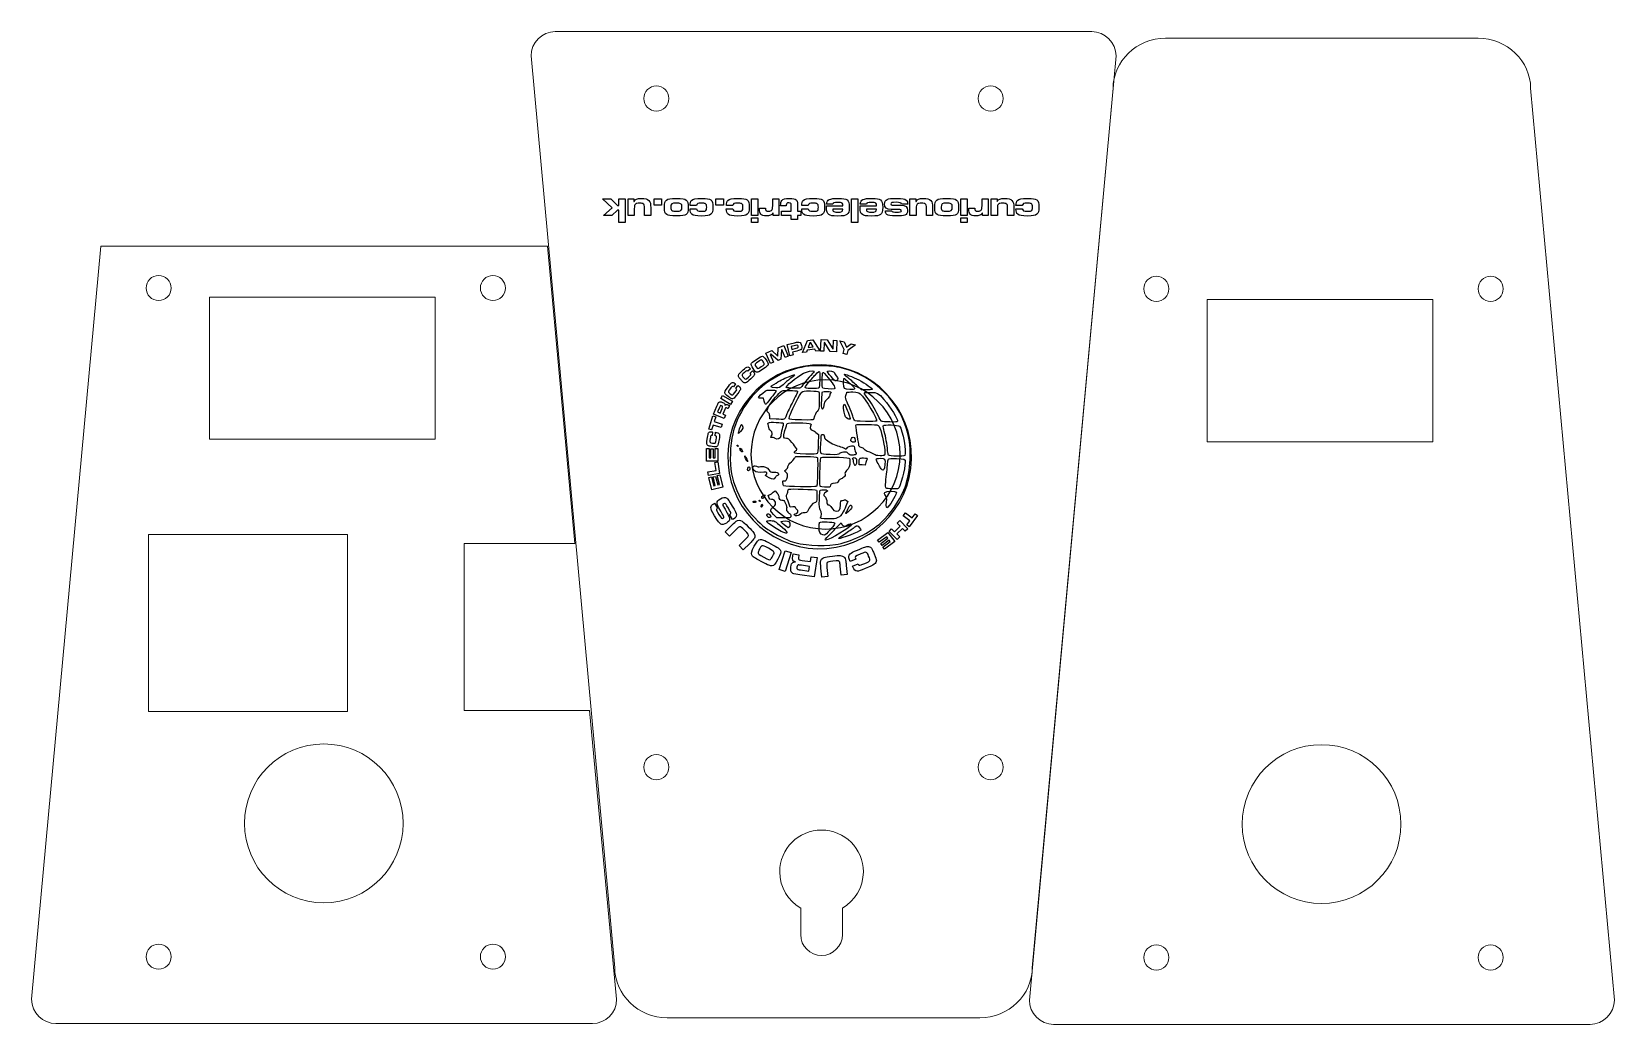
# Model space of a CAD drawing. Header units: millimetres. Extents: x -116 to 73, y -28 to 90.
import ezdxf

# ---------------------------------------------------------------- set-up
doc = ezdxf.new("R2010")
doc.units = ezdxf.units.MM
doc.header["$MEASUREMENT"] = 0
doc.layers.add('Layer 1', color=7, linetype='Continuous')

msp = doc.modelspace()

# ---------------------------------------------------------------- linework, layer by layer
at = {"layer": 'Layer 1', "color": 250, "lineweight": 20}
for points in [[(-94.9947, 41.5417), (-67.9949, 41.5417), (-67.9949, 58.5415), (-94.9947, 58.5415), (-94.9947, 41.5417)], [(24.3882, 41.2491), (51.388, 41.2491), (51.388, 58.2489), (24.3882, 58.2489), (24.3882, 41.2491)], [(-102.2917, 8.9848), (-78.4793, 8.9848), (-78.4793, 30.1514), (-102.2917, 30.1514), (-102.2917, 8.9848)]]:
    msp.add_lwpolyline(points, close=True, dxfattribs=at)
for centre, major_axis in [((-41.5217, 82.3039), (0, 1.5)), ((-1.5218, 82.3039), (0, 1.5)), ((-101.0781, 59.6291), (0, 1.5)), ((-61.0782, 59.6291), (0, 1.5)), ((18.3048, 59.5365), (0, 1.5)), ((58.3047, 59.5365), (0, 1.5)), ((-81.313, -4.4157), (0, 9.5001)), ((-41.5217, 2.3039), (0, 1.5)), ((-1.5218, 2.3039), (0, 1.5)), ((38.0699, -4.5083), (0, 9.5001)), ((-101.0781, -20.3709), (0, 1.5)), ((-61.0782, -20.3709), (0, 1.5)), ((18.3048, -20.4635), (0, 1.5)), ((58.3047, -20.4635), (0, 1.5))]:
    msp.add_ellipse(centre, major_axis=major_axis, ratio=1, dxfattribs=at)
for points, knots in [([(-56.5218, 87.4031), (-56.5218, 88.9984), (-55.2166, 90.3036), (-53.6213, 90.3036), (-53.6213, 90.3036), (-53.6213, 90.3036), (10.5777, 90.3036), (10.5777, 90.3036), (10.5777, 90.3036), (12.173, 90.3036), (13.4782, 88.9984), (13.4782, 87.4031), (13.4782, 87.4031), (13.4782, 87.4031), (3.4619, -21.7099), (3.4619, -21.7099), (3.4619, -21.7099), (3.4781, -24.859), (0.6405, -27.6964), (-2.8278, -27.6964), (-2.8278, -27.6964), (-2.8278, -27.6964), (-40.2158, -27.6964), (-40.2158, -27.6964), (-40.2158, -27.6964), (-43.6841, -27.6964), (-46.5217, -24.859), (-46.5078, -21.6863), (-46.5078, -21.6863), (-46.5078, -21.6863), (-56.5218, 87.4031), (-56.5218, 87.4031)], [0, 0, 0, 0, 0.11111111, 0.11111111, 0.11111111, 0.11111111, 0.22222222, 0.22222222, 0.22222222, 0.22222222, 0.33333333, 0.33333333, 0.33333333, 0.33333333, 0.44444444, 0.44444444, 0.44444444, 0.44444444, 0.55555556, 0.55555556, 0.55555556, 0.55555556, 0.66666667, 0.66666667, 0.66666667, 0.66666667, 0.77777778, 0.77777778, 0.77777778, 0.77777778, 1, 1, 1, 1]), ([(3.1084, -25.5627), (3.1084, -27.158), (4.4136, -28.4632), (6.0089, -28.4632), (6.0089, -28.4632), (6.0089, -28.4632), (70.2079, -28.4632), (70.2079, -28.4632), (70.2079, -28.4632), (71.8032, -28.4632), (73.1084, -27.158), (73.1084, -25.5627), (73.1084, -25.5627), (73.1084, -25.5627), (63.0921, 83.5503), (63.0921, 83.5503), (63.0921, 83.5503), (63.1083, 86.6994), (60.2707, 89.5368), (56.8024, 89.5368), (56.8024, 89.5368), (56.8024, 89.5368), (19.4144, 89.5368), (19.4144, 89.5368), (19.4144, 89.5368), (15.9461, 89.5368), (13.1085, 86.6994), (13.1224, 83.5267), (13.1224, 83.5267), (13.1224, 83.5267), (3.1084, -25.5627), (3.1084, -25.5627)], [0, 0, 0, 0, 0.11111111, 0.11111111, 0.11111111, 0.11111111, 0.22222222, 0.22222222, 0.22222222, 0.22222222, 0.33333333, 0.33333333, 0.33333333, 0.33333333, 0.44444444, 0.44444444, 0.44444444, 0.44444444, 0.55555556, 0.55555556, 0.55555556, 0.55555556, 0.66666667, 0.66666667, 0.66666667, 0.66666667, 0.77777778, 0.77777778, 0.77777778, 0.77777778, 1, 1, 1, 1]), ([(-116.2745, -25.4701), (-116.2745, -27.0654), (-114.9693, -28.3706), (-113.374, -28.3706), (-113.374, -28.3706), (-113.374, -28.3706), (-49.175, -28.3706), (-49.175, -28.3706), (-49.175, -28.3706), (-47.5797, -28.3706), (-46.2745, -27.0654), (-46.2745, -25.4701), (-46.2745, -25.4701), (-46.2745, -25.4701), (-49.5399, 9.0795), (-49.5399, 9.0795), (-49.5399, 9.0795), (-49.5399, 9.0795), (-64.5399, 9.0795), (-64.5399, 9.0795), (-64.5399, 9.0795), (-64.5399, 9.0795), (-64.5399, 29.0795), (-64.5399, 29.0795), (-64.5399, 29.0795), (-64.5399, 29.0795), (-51.282, 29.0795), (-51.282, 29.0795), (-51.282, 29.0795), (-51.282, 29.0795), (-54.5454, 64.6294), (-54.5454, 64.6294), (-54.5454, 64.6294), (-54.5454, 64.6294), (-108.0037, 64.6294), (-108.0037, 64.6294), (-108.0037, 64.6294), (-108.0037, 64.6294), (-116.2745, -25.4701), (-116.2745, -25.4701)], [0, 0, 0, 0, 0.09090909, 0.09090909, 0.09090909, 0.09090909, 0.18181818, 0.18181818, 0.18181818, 0.18181818, 0.27272727, 0.27272727, 0.27272727, 0.27272727, 0.36363636, 0.36363636, 0.36363636, 0.36363636, 0.45454545, 0.45454545, 0.45454545, 0.45454545, 0.54545455, 0.54545455, 0.54545455, 0.54545455, 0.63636364, 0.63636364, 0.63636364, 0.63636364, 0.72727273, 0.72727273, 0.72727273, 0.72727273, 0.81818182, 0.81818182, 0.81818182, 0.81818182, 1, 1, 1, 1]), ([(-19.2554, -14.5512), (-17.761, -13.6867), (-16.7554, -12.0709), (-16.7554, -10.2202), (-16.7554, -10.2202), (-16.7554, -7.4588), (-18.994, -5.2202), (-21.7554, -5.2202), (-21.7554, -5.2202), (-24.5168, -5.2202), (-26.7554, -7.4588), (-26.7554, -10.2202), (-26.7554, -10.2202), (-26.7554, -12.0709), (-25.7498, -13.6867), (-24.2554, -14.5512), (-24.2554, -14.5512), (-24.2554, -14.5512), (-24.2554, -17.7202), (-24.2554, -17.7202), (-24.2554, -17.7202), (-24.2554, -19.1009), (-23.1361, -20.2202), (-21.7554, -20.2202), (-21.7554, -20.2202), (-20.3747, -20.2202), (-19.2554, -19.1009), (-19.2554, -17.7202), (-19.2554, -17.7202), (-19.2554, -17.7202), (-19.2554, -14.5512), (-19.2554, -14.5512)], [0, 0, 0, 0, 0.11111111, 0.11111111, 0.11111111, 0.11111111, 0.22222222, 0.22222222, 0.22222222, 0.22222222, 0.33333333, 0.33333333, 0.33333333, 0.33333333, 0.44444444, 0.44444444, 0.44444444, 0.44444444, 0.55555556, 0.55555556, 0.55555556, 0.55555556, 0.66666667, 0.66666667, 0.66666667, 0.66666667, 0.77777778, 0.77777778, 0.77777778, 0.77777778, 1, 1, 1, 1])]:
    msp.add_open_spline(points, degree=3, knots=knots, dxfattribs=at)
at = {"layer": 'Layer 1', "color": 250}
for points, knots in [([(-45.2461, 67.48), (-45.2461, 67.48), (-45.2461, 70.3036), (-45.2461, 70.3036), (-45.2461, 70.3036), (-45.2461, 70.3036), (-45.9954, 70.3036), (-45.9954, 70.3036), (-45.9954, 70.3036), (-45.9954, 70.3036), (-45.9954, 69.4993), (-45.9954, 69.4993), (-45.9954, 69.4993), (-45.9954, 69.4993), (-46.1859, 69.4993), (-46.1859, 69.4993), (-46.1859, 69.4993), (-46.1859, 69.4993), (-46.9903, 70.3036), (-46.9903, 70.3036), (-46.9903, 70.3036), (-46.9903, 70.3036), (-47.9851, 70.3036), (-47.9851, 70.3036), (-47.9851, 70.3036), (-47.9851, 70.3036), (-46.8082, 69.2326), (-46.8082, 69.2326), (-46.8082, 69.2326), (-46.8082, 69.2326), (-47.8454, 68.3012), (-47.8454, 68.3012), (-47.8454, 68.3012), (-47.8454, 68.3012), (-46.8421, 68.3012), (-46.8421, 68.3012), (-46.8421, 68.3012), (-46.8421, 68.3012), (-46.1563, 68.9532), (-46.1563, 68.9532), (-46.1563, 68.9532), (-46.1563, 68.9532), (-45.9954, 68.9532), (-45.9954, 68.9532), (-45.9954, 68.9532), (-45.9954, 68.9532), (-45.9954, 67.48), (-45.9954, 67.48), (-45.9954, 67.48), (-45.9954, 67.48), (-45.2461, 67.48), (-45.2461, 67.48)], [0, 0, 0, 0, 0.07142857, 0.07142857, 0.07142857, 0.07142857, 0.14285714, 0.14285714, 0.14285714, 0.14285714, 0.21428571, 0.21428571, 0.21428571, 0.21428571, 0.28571429, 0.28571429, 0.28571429, 0.28571429, 0.35714286, 0.35714286, 0.35714286, 0.35714286, 0.42857143, 0.42857143, 0.42857143, 0.42857143, 0.5, 0.5, 0.5, 0.5, 0.57142857, 0.57142857, 0.57142857, 0.57142857, 0.64285714, 0.64285714, 0.64285714, 0.64285714, 0.71428571, 0.71428571, 0.71428571, 0.71428571, 0.78571429, 0.78571429, 0.78571429, 0.78571429, 0.85714286, 0.85714286, 0.85714286, 0.85714286, 1, 1, 1, 1]), ([(-44.9117, 70.3036), (-44.9117, 70.3036), (-44.9117, 68.3012), (-44.9117, 68.3012), (-44.9117, 68.3012), (-44.9117, 68.3012), (-44.1624, 68.3012), (-44.1624, 68.3012), (-44.1624, 68.3012), (-44.1624, 68.3012), (-44.1624, 69.1056), (-44.1624, 69.1056), (-44.1624, 69.1056), (-44.1624, 69.4781), (-44.137, 69.5839), (-44.0312, 69.6771), (-44.0312, 69.6771), (-43.938, 69.7575), (-43.7983, 69.7871), (-43.5359, 69.7871), (-43.5359, 69.7871), (-43.2565, 69.7871), (-43.1337, 69.7617), (-43.049, 69.6771), (-43.049, 69.6771), (-42.9686, 69.5966), (-42.9474, 69.5077), (-42.9474, 69.2156), (-42.9474, 69.2156), (-42.9474, 69.2156), (-42.9474, 68.3012), (-42.9474, 68.3012), (-42.9474, 68.3012), (-42.9474, 68.3012), (-42.1981, 68.3012), (-42.1981, 68.3012), (-42.1981, 68.3012), (-42.1981, 68.3012), (-42.1981, 69.2156), (-42.1981, 69.2156), (-42.1981, 69.2156), (-42.1981, 69.7617), (-42.2362, 69.9141), (-42.4183, 70.1004), (-42.4183, 70.1004), (-42.5961, 70.2824), (-42.8501, 70.3544), (-43.3115, 70.3544), (-43.3115, 70.3544), (-43.8153, 70.3544), (-44.0523, 70.257), (-44.1666, 70.003), (-44.1666, 70.003), (-44.1666, 70.003), (-44.2047, 70.003), (-44.2047, 70.003), (-44.2047, 70.003), (-44.2047, 70.003), (-44.2047, 70.3036), (-44.2047, 70.3036), (-44.2047, 70.3036), (-44.2047, 70.3036), (-44.9117, 70.3036), (-44.9117, 70.3036)], [0, 0, 0, 0, 0.05882353, 0.05882353, 0.05882353, 0.05882353, 0.11764706, 0.11764706, 0.11764706, 0.11764706, 0.17647059, 0.17647059, 0.17647059, 0.17647059, 0.23529412, 0.23529412, 0.23529412, 0.23529412, 0.29411765, 0.29411765, 0.29411765, 0.29411765, 0.35294118, 0.35294118, 0.35294118, 0.35294118, 0.41176471, 0.41176471, 0.41176471, 0.41176471, 0.47058824, 0.47058824, 0.47058824, 0.47058824, 0.52941176, 0.52941176, 0.52941176, 0.52941176, 0.58823529, 0.58823529, 0.58823529, 0.58823529, 0.64705882, 0.64705882, 0.64705882, 0.64705882, 0.70588235, 0.70588235, 0.70588235, 0.70588235, 0.76470588, 0.76470588, 0.76470588, 0.76470588, 0.82352941, 0.82352941, 0.82352941, 0.82352941, 0.88235294, 0.88235294, 0.88235294, 0.88235294, 1, 1, 1, 1]), ([(-40.8985, 69.5543), (-40.8985, 69.5543), (-40.8985, 70.3036), (-40.8985, 70.3036), (-40.8985, 70.3036), (-40.8985, 70.3036), (-41.8002, 70.3036), (-41.8002, 70.3036), (-41.8002, 70.3036), (-41.8002, 70.3036), (-41.8002, 69.5543), (-41.8002, 69.5543), (-41.8002, 69.5543), (-41.8002, 69.5543), (-40.8985, 69.5543), (-40.8985, 69.5543)], [0, 0, 0, 0, 0.2, 0.2, 0.2, 0.2, 0.4, 0.4, 0.4, 0.4, 0.6, 0.6, 0.6, 0.6, 1, 1, 1, 1]), ([(-39.129, 68.2504), (-38.4516, 68.2504), (-38.1553, 68.297), (-37.969, 68.4325), (-37.969, 68.4325), (-37.7743, 68.5764), (-37.7108, 68.7711), (-37.7108, 69.2368), (-37.7108, 69.2368), (-37.7108, 69.8168), (-37.7574, 70.003), (-37.9436, 70.1554), (-37.9436, 70.1554), (-38.1341, 70.3121), (-38.3924, 70.3544), (-39.1332, 70.3544), (-39.1332, 70.3544), (-39.8655, 70.3544), (-40.1238, 70.3121), (-40.3143, 70.1554), (-40.3143, 70.1554), (-40.4963, 70.0073), (-40.5471, 69.8125), (-40.5471, 69.2664), (-40.5471, 69.2664), (-40.5471, 68.7669), (-40.4878, 68.5806), (-40.2889, 68.4325), (-40.2889, 68.4325), (-40.1026, 68.297), (-39.8063, 68.2504), (-39.129, 68.2504)], [0, 0, 0, 0, 0.11111111, 0.11111111, 0.11111111, 0.11111111, 0.22222222, 0.22222222, 0.22222222, 0.22222222, 0.33333333, 0.33333333, 0.33333333, 0.33333333, 0.44444444, 0.44444444, 0.44444444, 0.44444444, 0.55555556, 0.55555556, 0.55555556, 0.55555556, 0.66666667, 0.66666667, 0.66666667, 0.66666667, 0.77777778, 0.77777778, 0.77777778, 0.77777778, 1, 1, 1, 1]), ([(-36.7287, 69.4993), (-36.6948, 69.7279), (-36.5636, 69.7914), (-36.1318, 69.7914), (-36.1318, 69.7914), (-35.9286, 69.7914), (-35.7592, 69.7702), (-35.6703, 69.7279), (-35.6703, 69.7279), (-35.5433, 69.6728), (-35.501, 69.567), (-35.501, 69.313), (-35.501, 69.313), (-35.501, 69.0505), (-35.5433, 68.9235), (-35.6534, 68.8727), (-35.6534, 68.8727), (-35.7381, 68.8304), (-35.9074, 68.8092), (-36.1191, 68.8092), (-36.1191, 68.8092), (-36.5551, 68.8092), (-36.7075, 68.8854), (-36.7329, 69.114), (-36.7329, 69.114), (-36.7329, 69.114), (-37.4949, 69.114), (-37.4949, 69.114), (-37.4949, 69.114), (-37.4822, 68.7373), (-37.4271, 68.5806), (-37.2663, 68.4536), (-37.2663, 68.4536), (-37.0758, 68.3012), (-36.7794, 68.2462), (-36.1191, 68.2462), (-36.1191, 68.2462), (-35.446, 68.2462), (-35.1793, 68.2928), (-34.9888, 68.4494), (-34.9888, 68.4494), (-34.811, 68.5933), (-34.7517, 68.805), (-34.7517, 69.2876), (-34.7517, 69.2876), (-34.7517, 69.8168), (-34.8152, 70.0327), (-35.0099, 70.1681), (-35.0099, 70.1681), (-35.2089, 70.3121), (-35.4671, 70.3544), (-36.081, 70.3544), (-36.081, 70.3544), (-36.8683, 70.3544), (-37.1139, 70.3036), (-37.3044, 70.1089), (-37.3044, 70.1089), (-37.4356, 69.9776), (-37.4779, 69.8337), (-37.4906, 69.4993), (-37.4906, 69.4993), (-37.4906, 69.4993), (-36.7287, 69.4993), (-36.7287, 69.4993)], [0, 0, 0, 0, 0.05882353, 0.05882353, 0.05882353, 0.05882353, 0.11764706, 0.11764706, 0.11764706, 0.11764706, 0.17647059, 0.17647059, 0.17647059, 0.17647059, 0.23529412, 0.23529412, 0.23529412, 0.23529412, 0.29411765, 0.29411765, 0.29411765, 0.29411765, 0.35294118, 0.35294118, 0.35294118, 0.35294118, 0.41176471, 0.41176471, 0.41176471, 0.41176471, 0.47058824, 0.47058824, 0.47058824, 0.47058824, 0.52941176, 0.52941176, 0.52941176, 0.52941176, 0.58823529, 0.58823529, 0.58823529, 0.58823529, 0.64705882, 0.64705882, 0.64705882, 0.64705882, 0.70588235, 0.70588235, 0.70588235, 0.70588235, 0.76470588, 0.76470588, 0.76470588, 0.76470588, 0.82352941, 0.82352941, 0.82352941, 0.82352941, 0.88235294, 0.88235294, 0.88235294, 0.88235294, 1, 1, 1, 1]), ([(-33.4944, 69.5543), (-33.4944, 69.5543), (-33.4944, 70.3036), (-33.4944, 70.3036), (-33.4944, 70.3036), (-33.4944, 70.3036), (-34.3961, 70.3036), (-34.3961, 70.3036), (-34.3961, 70.3036), (-34.3961, 70.3036), (-34.3961, 69.5543), (-34.3961, 69.5543), (-34.3961, 69.5543), (-34.3961, 69.5543), (-33.4944, 69.5543), (-33.4944, 69.5543)], [0, 0, 0, 0, 0.2, 0.2, 0.2, 0.2, 0.4, 0.4, 0.4, 0.4, 0.6, 0.6, 0.6, 0.6, 1, 1, 1, 1]), ([(-32.3853, 69.4993), (-32.3514, 69.7279), (-32.2202, 69.7914), (-31.7884, 69.7914), (-31.7884, 69.7914), (-31.5852, 69.7914), (-31.4158, 69.7702), (-31.3269, 69.7279), (-31.3269, 69.7279), (-31.1999, 69.6728), (-31.1576, 69.567), (-31.1576, 69.313), (-31.1576, 69.313), (-31.1576, 69.0505), (-31.1999, 68.9235), (-31.31, 68.8727), (-31.31, 68.8727), (-31.3947, 68.8304), (-31.564, 68.8092), (-31.7757, 68.8092), (-31.7757, 68.8092), (-32.2117, 68.8092), (-32.3641, 68.8854), (-32.3895, 69.114), (-32.3895, 69.114), (-32.3895, 69.114), (-33.1515, 69.114), (-33.1515, 69.114), (-33.1515, 69.114), (-33.1388, 68.7373), (-33.0837, 68.5806), (-32.9229, 68.4536), (-32.9229, 68.4536), (-32.7324, 68.3012), (-32.436, 68.2462), (-31.7757, 68.2462), (-31.7757, 68.2462), (-31.1026, 68.2462), (-30.8359, 68.2928), (-30.6454, 68.4494), (-30.6454, 68.4494), (-30.4676, 68.5933), (-30.4083, 68.805), (-30.4083, 69.2876), (-30.4083, 69.2876), (-30.4083, 69.8168), (-30.4718, 70.0327), (-30.6665, 70.1681), (-30.6665, 70.1681), (-30.8655, 70.3121), (-31.1237, 70.3544), (-31.7376, 70.3544), (-31.7376, 70.3544), (-32.5249, 70.3544), (-32.7705, 70.3036), (-32.961, 70.1089), (-32.961, 70.1089), (-33.0922, 69.9776), (-33.1345, 69.8337), (-33.1472, 69.4993), (-33.1472, 69.4993), (-33.1472, 69.4993), (-32.3853, 69.4993), (-32.3853, 69.4993)], [0, 0, 0, 0, 0.05882353, 0.05882353, 0.05882353, 0.05882353, 0.11764706, 0.11764706, 0.11764706, 0.11764706, 0.17647059, 0.17647059, 0.17647059, 0.17647059, 0.23529412, 0.23529412, 0.23529412, 0.23529412, 0.29411765, 0.29411765, 0.29411765, 0.29411765, 0.35294118, 0.35294118, 0.35294118, 0.35294118, 0.41176471, 0.41176471, 0.41176471, 0.41176471, 0.47058824, 0.47058824, 0.47058824, 0.47058824, 0.52941176, 0.52941176, 0.52941176, 0.52941176, 0.58823529, 0.58823529, 0.58823529, 0.58823529, 0.64705882, 0.64705882, 0.64705882, 0.64705882, 0.70588235, 0.70588235, 0.70588235, 0.70588235, 0.76470588, 0.76470588, 0.76470588, 0.76470588, 0.82352941, 0.82352941, 0.82352941, 0.82352941, 0.88235294, 0.88235294, 0.88235294, 0.88235294, 1, 1, 1, 1]), ([(-29.3753, 68.3012), (-29.3753, 68.3012), (-29.3753, 70.3036), (-29.3753, 70.3036), (-29.3753, 70.3036), (-29.3753, 70.3036), (-30.1246, 70.3036), (-30.1246, 70.3036), (-30.1246, 70.3036), (-30.1246, 70.3036), (-30.1246, 68.3012), (-30.1246, 68.3012), (-30.1246, 68.3012), (-30.1246, 68.3012), (-29.3753, 68.3012), (-29.3753, 68.3012)], [0, 0, 0, 0, 0.2, 0.2, 0.2, 0.2, 0.4, 0.4, 0.4, 0.4, 0.6, 0.6, 0.6, 0.6, 1, 1, 1, 1]), ([(-26.8523, 68.3012), (-26.8523, 68.3012), (-26.8523, 70.3036), (-26.8523, 70.3036), (-26.8523, 70.3036), (-26.8523, 70.3036), (-27.6016, 70.3036), (-27.6016, 70.3036), (-27.6016, 70.3036), (-27.6016, 70.3036), (-27.6016, 69.4739), (-27.6016, 69.4739), (-27.6016, 69.4739), (-27.6016, 69.1648), (-27.6228, 69.0548), (-27.6948, 68.9574), (-27.6948, 68.9574), (-27.7667, 68.8685), (-27.9064, 68.8135), (-28.0715, 68.8135), (-28.0715, 68.8135), (-28.2282, 68.8135), (-28.3467, 68.8473), (-28.4017, 68.9066), (-28.4017, 68.9066), (-28.4483, 68.9574), (-28.4695, 69.0294), (-28.4695, 69.1691), (-28.4695, 69.1691), (-28.4695, 69.1691), (-28.4695, 69.186), (-28.4695, 69.186), (-28.4695, 69.186), (-28.4695, 69.186), (-28.4695, 69.1902), (-28.4695, 69.1902), (-28.4695, 69.1902), (-28.4695, 69.1902), (-29.1764, 69.1902), (-29.1764, 69.1902), (-29.1764, 69.1902), (-29.1764, 69.1902), (-29.1764, 69.0548), (-29.1764, 69.0548), (-29.1764, 69.0548), (-29.1764, 68.7584), (-29.1383, 68.6018), (-29.0409, 68.4748), (-29.0409, 68.4748), (-28.9182, 68.3224), (-28.7023, 68.2504), (-28.3679, 68.2504), (-28.3679, 68.2504), (-27.9488, 68.2504), (-27.7371, 68.3478), (-27.5974, 68.6018), (-27.5974, 68.6018), (-27.5974, 68.6018), (-27.5593, 68.6018), (-27.5593, 68.6018), (-27.5593, 68.6018), (-27.5593, 68.6018), (-27.5593, 68.3012), (-27.5593, 68.3012), (-27.5593, 68.3012), (-27.5593, 68.3012), (-26.8523, 68.3012), (-26.8523, 68.3012)], [0, 0, 0, 0, 0.05555556, 0.05555556, 0.05555556, 0.05555556, 0.11111111, 0.11111111, 0.11111111, 0.11111111, 0.16666667, 0.16666667, 0.16666667, 0.16666667, 0.22222222, 0.22222222, 0.22222222, 0.22222222, 0.27777778, 0.27777778, 0.27777778, 0.27777778, 0.33333333, 0.33333333, 0.33333333, 0.33333333, 0.38888889, 0.38888889, 0.38888889, 0.38888889, 0.44444444, 0.44444444, 0.44444444, 0.44444444, 0.5, 0.5, 0.5, 0.5, 0.55555556, 0.55555556, 0.55555556, 0.55555556, 0.61111111, 0.61111111, 0.61111111, 0.61111111, 0.66666667, 0.66666667, 0.66666667, 0.66666667, 0.72222222, 0.72222222, 0.72222222, 0.72222222, 0.77777778, 0.77777778, 0.77777778, 0.77777778, 0.83333333, 0.83333333, 0.83333333, 0.83333333, 0.88888889, 0.88888889, 0.88888889, 0.88888889, 1, 1, 1, 1]), ([(-24.6256, 67.8398), (-24.6256, 67.8398), (-24.6256, 68.3012), (-24.6256, 68.3012), (-24.6256, 68.3012), (-24.6256, 68.3012), (-24.2319, 68.3012), (-24.2319, 68.3012), (-24.2319, 68.3012), (-24.2319, 68.3012), (-24.2319, 68.8389), (-24.2319, 68.8389), (-24.2319, 68.8389), (-24.2319, 68.8389), (-24.6256, 68.8389), (-24.6256, 68.8389), (-24.6256, 68.8389), (-24.6256, 68.8389), (-24.6256, 69.4231), (-24.6256, 69.4231), (-24.6256, 69.4231), (-24.6256, 69.6813), (-24.6256, 69.6813), (-24.6298, 69.7406), (-24.6298, 69.7406), (-24.6425, 69.9565), (-24.6806, 70.0665), (-24.7865, 70.1681), (-24.7865, 70.1681), (-24.9346, 70.3121), (-25.1294, 70.3544), (-25.6077, 70.3544), (-25.6077, 70.3544), (-26.1242, 70.3544), (-26.3528, 70.2867), (-26.5052, 70.1004), (-26.5052, 70.1004), (-26.6195, 69.9522), (-26.6491, 69.8295), (-26.6576, 69.4485), (-26.6576, 69.4485), (-26.6576, 69.4485), (-25.9718, 69.4485), (-25.9718, 69.4485), (-25.9718, 69.4485), (-25.9718, 69.4485), (-25.9718, 69.5289), (-25.9718, 69.5289), (-25.9718, 69.5289), (-25.9718, 69.766), (-25.9125, 69.821), (-25.6712, 69.821), (-25.6712, 69.821), (-25.5231, 69.821), (-25.4469, 69.7914), (-25.4088, 69.7194), (-25.4088, 69.7194), (-25.3791, 69.6644), (-25.3749, 69.6347), (-25.3749, 69.4231), (-25.3749, 69.4231), (-25.3749, 69.4231), (-25.3749, 68.8389), (-25.3749, 68.8389), (-25.3749, 68.8389), (-25.3749, 68.8389), (-26.5602, 68.8389), (-26.5602, 68.8389), (-26.5602, 68.8389), (-26.5602, 68.8389), (-26.5602, 68.3012), (-26.5602, 68.3012), (-26.5602, 68.3012), (-26.5602, 68.3012), (-25.3749, 68.3012), (-25.3749, 68.3012), (-25.3749, 68.3012), (-25.3749, 68.3012), (-25.3749, 67.8398), (-25.3749, 67.8398), (-25.3749, 67.8398), (-25.3749, 67.8398), (-24.6256, 67.8398), (-24.6256, 67.8398)], [0, 0, 0, 0, 0.04545455, 0.04545455, 0.04545455, 0.04545455, 0.09090909, 0.09090909, 0.09090909, 0.09090909, 0.13636364, 0.13636364, 0.13636364, 0.13636364, 0.18181818, 0.18181818, 0.18181818, 0.18181818, 0.22727273, 0.22727273, 0.22727273, 0.22727273, 0.27272727, 0.27272727, 0.27272727, 0.27272727, 0.31818182, 0.31818182, 0.31818182, 0.31818182, 0.36363636, 0.36363636, 0.36363636, 0.36363636, 0.40909091, 0.40909091, 0.40909091, 0.40909091, 0.45454545, 0.45454545, 0.45454545, 0.45454545, 0.5, 0.5, 0.5, 0.5, 0.54545455, 0.54545455, 0.54545455, 0.54545455, 0.59090909, 0.59090909, 0.59090909, 0.59090909, 0.63636364, 0.63636364, 0.63636364, 0.63636364, 0.68181818, 0.68181818, 0.68181818, 0.68181818, 0.72727273, 0.72727273, 0.72727273, 0.72727273, 0.77272727, 0.77272727, 0.77272727, 0.77272727, 0.81818182, 0.81818182, 0.81818182, 0.81818182, 0.86363636, 0.86363636, 0.86363636, 0.86363636, 0.90909091, 0.90909091, 0.90909091, 0.90909091, 1, 1, 1, 1]), ([(-23.3641, 69.4993), (-23.3302, 69.7279), (-23.199, 69.7914), (-22.7672, 69.7914), (-22.7672, 69.7914), (-22.564, 69.7914), (-22.3946, 69.7702), (-22.3057, 69.7279), (-22.3057, 69.7279), (-22.1787, 69.6728), (-22.1364, 69.567), (-22.1364, 69.313), (-22.1364, 69.313), (-22.1364, 69.0505), (-22.1787, 68.9235), (-22.2888, 68.8727), (-22.2888, 68.8727), (-22.3735, 68.8304), (-22.5428, 68.8092), (-22.7545, 68.8092), (-22.7545, 68.8092), (-23.1905, 68.8092), (-23.3429, 68.8854), (-23.3683, 69.114), (-23.3683, 69.114), (-23.3683, 69.114), (-24.1303, 69.114), (-24.1303, 69.114), (-24.1303, 69.114), (-24.1176, 68.7373), (-24.0625, 68.5806), (-23.9017, 68.4536), (-23.9017, 68.4536), (-23.7112, 68.3012), (-23.4148, 68.2462), (-22.7545, 68.2462), (-22.7545, 68.2462), (-22.0814, 68.2462), (-21.8147, 68.2928), (-21.6242, 68.4494), (-21.6242, 68.4494), (-21.4464, 68.5933), (-21.3871, 68.805), (-21.3871, 69.2876), (-21.3871, 69.2876), (-21.3871, 69.8168), (-21.4506, 70.0327), (-21.6453, 70.1681), (-21.6453, 70.1681), (-21.8443, 70.3121), (-22.1025, 70.3544), (-22.7164, 70.3544), (-22.7164, 70.3544), (-23.5037, 70.3544), (-23.7493, 70.3036), (-23.9398, 70.1089), (-23.9398, 70.1089), (-24.071, 69.9776), (-24.1133, 69.8337), (-24.126, 69.4993), (-24.126, 69.4993), (-24.126, 69.4993), (-23.3641, 69.4993), (-23.3641, 69.4993)], [0, 0, 0, 0, 0.05882353, 0.05882353, 0.05882353, 0.05882353, 0.11764706, 0.11764706, 0.11764706, 0.11764706, 0.17647059, 0.17647059, 0.17647059, 0.17647059, 0.23529412, 0.23529412, 0.23529412, 0.23529412, 0.29411765, 0.29411765, 0.29411765, 0.29411765, 0.35294118, 0.35294118, 0.35294118, 0.35294118, 0.41176471, 0.41176471, 0.41176471, 0.41176471, 0.47058824, 0.47058824, 0.47058824, 0.47058824, 0.52941176, 0.52941176, 0.52941176, 0.52941176, 0.58823529, 0.58823529, 0.58823529, 0.58823529, 0.64705882, 0.64705882, 0.64705882, 0.64705882, 0.70588235, 0.70588235, 0.70588235, 0.70588235, 0.76470588, 0.76470588, 0.76470588, 0.76470588, 0.82352941, 0.82352941, 0.82352941, 0.82352941, 0.88235294, 0.88235294, 0.88235294, 0.88235294, 1, 1, 1, 1]), ([(-20.4007, 69.6644), (-20.3711, 69.8422), (-20.278, 69.876), (-19.8038, 69.876), (-19.8038, 69.876), (-19.5371, 69.876), (-19.372, 69.8506), (-19.2958, 69.7914), (-19.2958, 69.7914), (-19.2239, 69.7363), (-19.2027, 69.6686), (-19.2027, 69.4654), (-19.2027, 69.4654), (-19.2027, 69.4654), (-21.1585, 69.4654), (-21.1585, 69.4654), (-21.1585, 69.4654), (-21.1627, 69.3807), (-21.1627, 69.2876), (-21.1627, 69.2622), (-21.1627, 69.2622), (-21.1627, 68.7923), (-21.0907, 68.5637), (-20.896, 68.4198), (-20.896, 68.4198), (-20.714, 68.2843), (-20.4769, 68.2462), (-19.8208, 68.2462), (-19.8208, 68.2462), (-19.1731, 68.2462), (-18.9191, 68.2885), (-18.7243, 68.424), (-18.7243, 68.424), (-18.5169, 68.5722), (-18.4534, 68.7754), (-18.4534, 69.3088), (-18.4534, 69.3088), (-18.4534, 69.8168), (-18.5127, 70.02), (-18.7074, 70.1681), (-18.7074, 70.1681), (-18.8894, 70.3036), (-19.1646, 70.3544), (-19.7446, 70.3544), (-19.7446, 70.3544), (-20.8156, 70.3544), (-21.0907, 70.2189), (-21.1458, 69.6644), (-21.1458, 69.6644), (-21.1458, 69.6644), (-20.4007, 69.6644), (-20.4007, 69.6644)], [0, 0, 0, 0, 0.07142857, 0.07142857, 0.07142857, 0.07142857, 0.14285714, 0.14285714, 0.14285714, 0.14285714, 0.21428571, 0.21428571, 0.21428571, 0.21428571, 0.28571429, 0.28571429, 0.28571429, 0.28571429, 0.35714286, 0.35714286, 0.35714286, 0.35714286, 0.42857143, 0.42857143, 0.42857143, 0.42857143, 0.5, 0.5, 0.5, 0.5, 0.57142857, 0.57142857, 0.57142857, 0.57142857, 0.64285714, 0.64285714, 0.64285714, 0.64285714, 0.71428571, 0.71428571, 0.71428571, 0.71428571, 0.78571429, 0.78571429, 0.78571429, 0.78571429, 0.85714286, 0.85714286, 0.85714286, 0.85714286, 1, 1, 1, 1]), ([(-17.4204, 67.48), (-17.4204, 67.48), (-17.4204, 70.3036), (-17.4204, 70.3036), (-17.4204, 70.3036), (-17.4204, 70.3036), (-18.1697, 70.3036), (-18.1697, 70.3036), (-18.1697, 70.3036), (-18.1697, 70.3036), (-18.1697, 67.48), (-18.1697, 67.48), (-18.1697, 67.48), (-18.1697, 67.48), (-17.4204, 67.48), (-17.4204, 67.48)], [0, 0, 0, 0, 0.2, 0.2, 0.2, 0.2, 0.4, 0.4, 0.4, 0.4, 0.6, 0.6, 0.6, 0.6, 1, 1, 1, 1]), ([(-16.379, 69.6644), (-16.3494, 69.8422), (-16.2563, 69.876), (-15.7821, 69.876), (-15.7821, 69.876), (-15.5154, 69.876), (-15.3503, 69.8506), (-15.2741, 69.7914), (-15.2741, 69.7914), (-15.2022, 69.7363), (-15.181, 69.6686), (-15.181, 69.4654), (-15.181, 69.4654), (-15.181, 69.4654), (-17.1368, 69.4654), (-17.1368, 69.4654), (-17.1368, 69.4654), (-17.141, 69.3807), (-17.141, 69.2876), (-17.141, 69.2622), (-17.141, 69.2622), (-17.141, 68.7923), (-17.069, 68.5637), (-16.8743, 68.4198), (-16.8743, 68.4198), (-16.6923, 68.2843), (-16.4552, 68.2462), (-15.7991, 68.2462), (-15.7991, 68.2462), (-15.1514, 68.2462), (-14.8974, 68.2885), (-14.7026, 68.424), (-14.7026, 68.424), (-14.4952, 68.5722), (-14.4317, 68.7754), (-14.4317, 69.3088), (-14.4317, 69.3088), (-14.4317, 69.8168), (-14.491, 70.02), (-14.6857, 70.1681), (-14.6857, 70.1681), (-14.8677, 70.3036), (-15.1429, 70.3544), (-15.7229, 70.3544), (-15.7229, 70.3544), (-16.7939, 70.3544), (-17.069, 70.2189), (-17.1241, 69.6644), (-17.1241, 69.6644), (-17.1241, 69.6644), (-16.379, 69.6644), (-16.379, 69.6644)], [0, 0, 0, 0, 0.07142857, 0.07142857, 0.07142857, 0.07142857, 0.14285714, 0.14285714, 0.14285714, 0.14285714, 0.21428571, 0.21428571, 0.21428571, 0.21428571, 0.28571429, 0.28571429, 0.28571429, 0.28571429, 0.35714286, 0.35714286, 0.35714286, 0.35714286, 0.42857143, 0.42857143, 0.42857143, 0.42857143, 0.5, 0.5, 0.5, 0.5, 0.57142857, 0.57142857, 0.57142857, 0.57142857, 0.64285714, 0.64285714, 0.64285714, 0.64285714, 0.71428571, 0.71428571, 0.71428571, 0.71428571, 0.78571429, 0.78571429, 0.78571429, 0.78571429, 0.85714286, 0.85714286, 0.85714286, 0.85714286, 1, 1, 1, 1]), ([(-11.4472, 69.6644), (-11.4515, 69.8972), (-11.5023, 70.0369), (-11.625, 70.147), (-11.625, 70.147), (-11.8028, 70.3078), (-12.0526, 70.3544), (-12.7807, 70.3544), (-12.7807, 70.3544), (-13.3607, 70.3544), (-13.7247, 70.3163), (-13.9025, 70.2316), (-13.9025, 70.2316), (-14.1142, 70.1385), (-14.2116, 69.9522), (-14.2116, 69.6517), (-14.2116, 69.6517), (-14.2116, 69.2072), (-13.9914, 69.0336), (-13.4115, 69.0294), (-13.4115, 69.0294), (-12.6368, 69.0251), (-12.514, 69.0209), (-12.3913, 69.0124), (-12.3913, 69.0124), (-12.2685, 69.004), (-12.2092, 68.9616), (-12.2092, 68.8812), (-12.2092, 68.8812), (-12.2092, 68.7542), (-12.3532, 68.7161), (-12.8231, 68.7161), (-12.8231, 68.7161), (-13.0728, 68.7161), (-13.2295, 68.7373), (-13.293, 68.7754), (-13.293, 68.7754), (-13.3184, 68.7881), (-13.3268, 68.8092), (-13.3438, 68.8685), (-13.3438, 68.8685), (-13.3438, 68.8685), (-14.1057, 68.8685), (-14.1057, 68.8685), (-14.1057, 68.8685), (-14.0888, 68.6272), (-14.0507, 68.5214), (-13.9449, 68.4367), (-13.9449, 68.4367), (-13.7755, 68.2928), (-13.5258, 68.2504), (-12.8442, 68.2504), (-12.8442, 68.2504), (-12.2981, 68.2504), (-11.951, 68.2843), (-11.7859, 68.352), (-11.7859, 68.352), (-11.5658, 68.4409), (-11.4599, 68.6272), (-11.4599, 68.9278), (-11.4599, 68.9278), (-11.4599, 69.3553), (-11.697, 69.5331), (-12.2643, 69.5416), (-12.2643, 69.5416), (-12.9966, 69.5416), (-13.1871, 69.5458), (-13.2887, 69.5543), (-13.2887, 69.5543), (-13.3988, 69.567), (-13.4623, 69.622), (-13.4623, 69.7025), (-13.4623, 69.7025), (-13.4623, 69.8464), (-13.3184, 69.8887), (-12.8358, 69.8887), (-12.8358, 69.8887), (-12.3659, 69.8887), (-12.2219, 69.8379), (-12.2092, 69.6644), (-12.2092, 69.6644), (-12.2092, 69.6644), (-11.4472, 69.6644), (-11.4472, 69.6644)], [0, 0, 0, 0, 0.04545455, 0.04545455, 0.04545455, 0.04545455, 0.09090909, 0.09090909, 0.09090909, 0.09090909, 0.13636364, 0.13636364, 0.13636364, 0.13636364, 0.18181818, 0.18181818, 0.18181818, 0.18181818, 0.22727273, 0.22727273, 0.22727273, 0.22727273, 0.27272727, 0.27272727, 0.27272727, 0.27272727, 0.31818182, 0.31818182, 0.31818182, 0.31818182, 0.36363636, 0.36363636, 0.36363636, 0.36363636, 0.40909091, 0.40909091, 0.40909091, 0.40909091, 0.45454545, 0.45454545, 0.45454545, 0.45454545, 0.5, 0.5, 0.5, 0.5, 0.54545455, 0.54545455, 0.54545455, 0.54545455, 0.59090909, 0.59090909, 0.59090909, 0.59090909, 0.63636364, 0.63636364, 0.63636364, 0.63636364, 0.68181818, 0.68181818, 0.68181818, 0.68181818, 0.72727273, 0.72727273, 0.72727273, 0.72727273, 0.77272727, 0.77272727, 0.77272727, 0.77272727, 0.81818182, 0.81818182, 0.81818182, 0.81818182, 0.86363636, 0.86363636, 0.86363636, 0.86363636, 0.90909091, 0.90909091, 0.90909091, 0.90909091, 1, 1, 1, 1]), ([(-11.1763, 70.3036), (-11.1763, 70.3036), (-11.1763, 68.3012), (-11.1763, 68.3012), (-11.1763, 68.3012), (-11.1763, 68.3012), (-10.427, 68.3012), (-10.427, 68.3012), (-10.427, 68.3012), (-10.427, 68.3012), (-10.427, 69.1056), (-10.427, 69.1056), (-10.427, 69.1056), (-10.427, 69.4781), (-10.4016, 69.5839), (-10.2958, 69.6771), (-10.2958, 69.6771), (-10.2026, 69.7575), (-10.0629, 69.7871), (-9.8005, 69.7871), (-9.8005, 69.7871), (-9.5211, 69.7871), (-9.3983, 69.7617), (-9.3136, 69.6771), (-9.3136, 69.6771), (-9.2332, 69.5966), (-9.212, 69.5077), (-9.212, 69.2156), (-9.212, 69.2156), (-9.212, 69.2156), (-9.212, 68.3012), (-9.212, 68.3012), (-9.212, 68.3012), (-9.212, 68.3012), (-8.4627, 68.3012), (-8.4627, 68.3012), (-8.4627, 68.3012), (-8.4627, 68.3012), (-8.4627, 69.2156), (-8.4627, 69.2156), (-8.4627, 69.2156), (-8.4627, 69.7617), (-8.5008, 69.9141), (-8.6829, 70.1004), (-8.6829, 70.1004), (-8.8607, 70.2824), (-9.1147, 70.3544), (-9.5761, 70.3544), (-9.5761, 70.3544), (-10.0799, 70.3544), (-10.3169, 70.257), (-10.4312, 70.003), (-10.4312, 70.003), (-10.4312, 70.003), (-10.4693, 70.003), (-10.4693, 70.003), (-10.4693, 70.003), (-10.4693, 70.003), (-10.4693, 70.3036), (-10.4693, 70.3036), (-10.4693, 70.3036), (-10.4693, 70.3036), (-11.1763, 70.3036), (-11.1763, 70.3036)], [0, 0, 0, 0, 0.05882353, 0.05882353, 0.05882353, 0.05882353, 0.11764706, 0.11764706, 0.11764706, 0.11764706, 0.17647059, 0.17647059, 0.17647059, 0.17647059, 0.23529412, 0.23529412, 0.23529412, 0.23529412, 0.29411765, 0.29411765, 0.29411765, 0.29411765, 0.35294118, 0.35294118, 0.35294118, 0.35294118, 0.41176471, 0.41176471, 0.41176471, 0.41176471, 0.47058824, 0.47058824, 0.47058824, 0.47058824, 0.52941176, 0.52941176, 0.52941176, 0.52941176, 0.58823529, 0.58823529, 0.58823529, 0.58823529, 0.64705882, 0.64705882, 0.64705882, 0.64705882, 0.70588235, 0.70588235, 0.70588235, 0.70588235, 0.76470588, 0.76470588, 0.76470588, 0.76470588, 0.82352941, 0.82352941, 0.82352941, 0.82352941, 0.88235294, 0.88235294, 0.88235294, 0.88235294, 1, 1, 1, 1]), ([(-6.7779, 68.2504), (-6.1005, 68.2504), (-5.8042, 68.297), (-5.6179, 68.4325), (-5.6179, 68.4325), (-5.4232, 68.5764), (-5.3597, 68.7711), (-5.3597, 69.2368), (-5.3597, 69.2368), (-5.3597, 69.8168), (-5.4063, 70.003), (-5.5925, 70.1554), (-5.5925, 70.1554), (-5.783, 70.3121), (-6.0413, 70.3544), (-6.7821, 70.3544), (-6.7821, 70.3544), (-7.5144, 70.3544), (-7.7727, 70.3121), (-7.9632, 70.1554), (-7.9632, 70.1554), (-8.1452, 70.0073), (-8.196, 69.8125), (-8.196, 69.2664), (-8.196, 69.2664), (-8.196, 68.7669), (-8.1367, 68.5806), (-7.9378, 68.4325), (-7.9378, 68.4325), (-7.7515, 68.297), (-7.4552, 68.2504), (-6.7779, 68.2504)], [0, 0, 0, 0, 0.11111111, 0.11111111, 0.11111111, 0.11111111, 0.22222222, 0.22222222, 0.22222222, 0.22222222, 0.33333333, 0.33333333, 0.33333333, 0.33333333, 0.44444444, 0.44444444, 0.44444444, 0.44444444, 0.55555556, 0.55555556, 0.55555556, 0.55555556, 0.66666667, 0.66666667, 0.66666667, 0.66666667, 0.77777778, 0.77777778, 0.77777778, 0.77777778, 1, 1, 1, 1]), ([(-4.3267, 68.3012), (-4.3267, 68.3012), (-4.3267, 70.3036), (-4.3267, 70.3036), (-4.3267, 70.3036), (-4.3267, 70.3036), (-5.076, 70.3036), (-5.076, 70.3036), (-5.076, 70.3036), (-5.076, 70.3036), (-5.076, 68.3012), (-5.076, 68.3012), (-5.076, 68.3012), (-5.076, 68.3012), (-4.3267, 68.3012), (-4.3267, 68.3012)], [0, 0, 0, 0, 0.2, 0.2, 0.2, 0.2, 0.4, 0.4, 0.4, 0.4, 0.6, 0.6, 0.6, 0.6, 1, 1, 1, 1]), ([(-1.8037, 68.3012), (-1.8037, 68.3012), (-1.8037, 70.3036), (-1.8037, 70.3036), (-1.8037, 70.3036), (-1.8037, 70.3036), (-2.553, 70.3036), (-2.553, 70.3036), (-2.553, 70.3036), (-2.553, 70.3036), (-2.553, 69.4739), (-2.553, 69.4739), (-2.553, 69.4739), (-2.553, 69.1648), (-2.5742, 69.0548), (-2.6462, 68.9574), (-2.6462, 68.9574), (-2.7181, 68.8685), (-2.8578, 68.8135), (-3.0229, 68.8135), (-3.0229, 68.8135), (-3.1796, 68.8135), (-3.2981, 68.8473), (-3.3531, 68.9066), (-3.3531, 68.9066), (-3.3997, 68.9574), (-3.4209, 69.0294), (-3.4209, 69.1691), (-3.4209, 69.1691), (-3.4209, 69.1691), (-3.4209, 69.186), (-3.4209, 69.186), (-3.4209, 69.186), (-3.4209, 69.186), (-3.4209, 69.1902), (-3.4209, 69.1902), (-3.4209, 69.1902), (-3.4209, 69.1902), (-4.1278, 69.1902), (-4.1278, 69.1902), (-4.1278, 69.1902), (-4.1278, 69.1902), (-4.1278, 69.0548), (-4.1278, 69.0548), (-4.1278, 69.0548), (-4.1278, 68.7584), (-4.0897, 68.6018), (-3.9923, 68.4748), (-3.9923, 68.4748), (-3.8696, 68.3224), (-3.6537, 68.2504), (-3.3193, 68.2504), (-3.3193, 68.2504), (-2.9002, 68.2504), (-2.6885, 68.3478), (-2.5488, 68.6018), (-2.5488, 68.6018), (-2.5488, 68.6018), (-2.5107, 68.6018), (-2.5107, 68.6018), (-2.5107, 68.6018), (-2.5107, 68.6018), (-2.5107, 68.3012), (-2.5107, 68.3012), (-2.5107, 68.3012), (-2.5107, 68.3012), (-1.8037, 68.3012), (-1.8037, 68.3012)], [0, 0, 0, 0, 0.05555556, 0.05555556, 0.05555556, 0.05555556, 0.11111111, 0.11111111, 0.11111111, 0.11111111, 0.16666667, 0.16666667, 0.16666667, 0.16666667, 0.22222222, 0.22222222, 0.22222222, 0.22222222, 0.27777778, 0.27777778, 0.27777778, 0.27777778, 0.33333333, 0.33333333, 0.33333333, 0.33333333, 0.38888889, 0.38888889, 0.38888889, 0.38888889, 0.44444444, 0.44444444, 0.44444444, 0.44444444, 0.5, 0.5, 0.5, 0.5, 0.55555556, 0.55555556, 0.55555556, 0.55555556, 0.61111111, 0.61111111, 0.61111111, 0.61111111, 0.66666667, 0.66666667, 0.66666667, 0.66666667, 0.72222222, 0.72222222, 0.72222222, 0.72222222, 0.77777778, 0.77777778, 0.77777778, 0.77777778, 0.83333333, 0.83333333, 0.83333333, 0.83333333, 0.88888889, 0.88888889, 0.88888889, 0.88888889, 1, 1, 1, 1]), ([(-1.4693, 70.3036), (-1.4693, 70.3036), (-1.4693, 68.3012), (-1.4693, 68.3012), (-1.4693, 68.3012), (-1.4693, 68.3012), (-0.72, 68.3012), (-0.72, 68.3012), (-0.72, 68.3012), (-0.72, 68.3012), (-0.72, 69.1056), (-0.72, 69.1056), (-0.72, 69.1056), (-0.72, 69.4781), (-0.6946, 69.5839), (-0.5888, 69.6771), (-0.5888, 69.6771), (-0.4956, 69.7575), (-0.3559, 69.7871), (-0.0935, 69.7871), (-0.0935, 69.7871), (0.1859, 69.7871), (0.3087, 69.7617), (0.3934, 69.6771), (0.3934, 69.6771), (0.4738, 69.5966), (0.495, 69.5077), (0.495, 69.2156), (0.495, 69.2156), (0.495, 69.2156), (0.495, 68.3012), (0.495, 68.3012), (0.495, 68.3012), (0.495, 68.3012), (1.2443, 68.3012), (1.2443, 68.3012), (1.2443, 68.3012), (1.2443, 68.3012), (1.2443, 69.2156), (1.2443, 69.2156), (1.2443, 69.2156), (1.2443, 69.7617), (1.2062, 69.9141), (1.0241, 70.1004), (1.0241, 70.1004), (0.8463, 70.2824), (0.5923, 70.3544), (0.1309, 70.3544), (0.1309, 70.3544), (-0.3729, 70.3544), (-0.6099, 70.257), (-0.7242, 70.003), (-0.7242, 70.003), (-0.7242, 70.003), (-0.7623, 70.003), (-0.7623, 70.003), (-0.7623, 70.003), (-0.7623, 70.003), (-0.7623, 70.3036), (-0.7623, 70.3036), (-0.7623, 70.3036), (-0.7623, 70.3036), (-1.4693, 70.3036), (-1.4693, 70.3036)], [0, 0, 0, 0, 0.05882353, 0.05882353, 0.05882353, 0.05882353, 0.11764706, 0.11764706, 0.11764706, 0.11764706, 0.17647059, 0.17647059, 0.17647059, 0.17647059, 0.23529412, 0.23529412, 0.23529412, 0.23529412, 0.29411765, 0.29411765, 0.29411765, 0.29411765, 0.35294118, 0.35294118, 0.35294118, 0.35294118, 0.41176471, 0.41176471, 0.41176471, 0.41176471, 0.47058824, 0.47058824, 0.47058824, 0.47058824, 0.52941176, 0.52941176, 0.52941176, 0.52941176, 0.58823529, 0.58823529, 0.58823529, 0.58823529, 0.64705882, 0.64705882, 0.64705882, 0.64705882, 0.70588235, 0.70588235, 0.70588235, 0.70588235, 0.76470588, 0.76470588, 0.76470588, 0.76470588, 0.82352941, 0.82352941, 0.82352941, 0.82352941, 0.88235294, 0.88235294, 0.88235294, 0.88235294, 1, 1, 1, 1]), ([(2.2687, 69.4993), (2.3026, 69.7279), (2.4338, 69.7914), (2.8656, 69.7914), (2.8656, 69.7914), (3.0688, 69.7914), (3.2382, 69.7702), (3.3271, 69.7279), (3.3271, 69.7279), (3.4541, 69.6728), (3.4964, 69.567), (3.4964, 69.313), (3.4964, 69.313), (3.4964, 69.0505), (3.4541, 68.9235), (3.344, 68.8727), (3.344, 68.8727), (3.2593, 68.8304), (3.09, 68.8092), (2.8783, 68.8092), (2.8783, 68.8092), (2.4423, 68.8092), (2.2899, 68.8854), (2.2645, 69.114), (2.2645, 69.114), (2.2645, 69.114), (1.5025, 69.114), (1.5025, 69.114), (1.5025, 69.114), (1.5152, 68.7373), (1.5703, 68.5806), (1.7311, 68.4536), (1.7311, 68.4536), (1.9216, 68.3012), (2.218, 68.2462), (2.8783, 68.2462), (2.8783, 68.2462), (3.5514, 68.2462), (3.8181, 68.2928), (4.0086, 68.4494), (4.0086, 68.4494), (4.1864, 68.5933), (4.2457, 68.805), (4.2457, 69.2876), (4.2457, 69.2876), (4.2457, 69.8168), (4.1822, 70.0327), (3.9875, 70.1681), (3.9875, 70.1681), (3.7885, 70.3121), (3.5303, 70.3544), (2.9164, 70.3544), (2.9164, 70.3544), (2.1291, 70.3544), (1.8835, 70.3036), (1.693, 70.1089), (1.693, 70.1089), (1.5618, 69.9776), (1.5195, 69.8337), (1.5068, 69.4993), (1.5068, 69.4993), (1.5068, 69.4993), (2.2687, 69.4993), (2.2687, 69.4993)], [0, 0, 0, 0, 0.05882353, 0.05882353, 0.05882353, 0.05882353, 0.11764706, 0.11764706, 0.11764706, 0.11764706, 0.17647059, 0.17647059, 0.17647059, 0.17647059, 0.23529412, 0.23529412, 0.23529412, 0.23529412, 0.29411765, 0.29411765, 0.29411765, 0.29411765, 0.35294118, 0.35294118, 0.35294118, 0.35294118, 0.41176471, 0.41176471, 0.41176471, 0.41176471, 0.47058824, 0.47058824, 0.47058824, 0.47058824, 0.52941176, 0.52941176, 0.52941176, 0.52941176, 0.58823529, 0.58823529, 0.58823529, 0.58823529, 0.64705882, 0.64705882, 0.64705882, 0.64705882, 0.70588235, 0.70588235, 0.70588235, 0.70588235, 0.76470588, 0.76470588, 0.76470588, 0.76470588, 0.82352941, 0.82352941, 0.82352941, 0.82352941, 0.88235294, 0.88235294, 0.88235294, 0.88235294, 1, 1, 1, 1]), ([(-39.1332, 68.8135), (-39.3533, 68.8135), (-39.5354, 68.8346), (-39.6243, 68.877), (-39.6243, 68.877), (-39.7555, 68.932), (-39.7978, 69.0336), (-39.7978, 69.2961), (-39.7978, 69.2961), (-39.7978, 69.7194), (-39.7005, 69.7914), (-39.1332, 69.7914), (-39.1332, 69.7914), (-38.8877, 69.7914), (-38.7141, 69.7702), (-38.621, 69.7236), (-38.621, 69.7236), (-38.494, 69.6686), (-38.4601, 69.5755), (-38.4601, 69.3172), (-38.4601, 69.3172), (-38.4601, 68.8897), (-38.5659, 68.8135), (-39.1332, 68.8135)], [0, 0, 0, 0, 0.14285714, 0.14285714, 0.14285714, 0.14285714, 0.28571429, 0.28571429, 0.28571429, 0.28571429, 0.42857143, 0.42857143, 0.42857143, 0.42857143, 0.57142857, 0.57142857, 0.57142857, 0.57142857, 0.71428571, 0.71428571, 0.71428571, 0.71428571, 1, 1, 1, 1]), ([(-19.2027, 69.0548), (-19.2112, 68.7754), (-19.3297, 68.7119), (-19.8335, 68.7119), (-19.8335, 68.7119), (-20.1256, 68.7119), (-20.2822, 68.7415), (-20.3499, 68.8135), (-20.3499, 68.8135), (-20.3965, 68.86), (-20.405, 68.8981), (-20.4092, 69.0548), (-20.4092, 69.0548), (-20.4092, 69.0548), (-19.2027, 69.0548), (-19.2027, 69.0548)], [0, 0, 0, 0, 0.2, 0.2, 0.2, 0.2, 0.4, 0.4, 0.4, 0.4, 0.6, 0.6, 0.6, 0.6, 1, 1, 1, 1]), ([(-15.181, 69.0548), (-15.1895, 68.7754), (-15.308, 68.7119), (-15.8118, 68.7119), (-15.8118, 68.7119), (-16.1039, 68.7119), (-16.2605, 68.7415), (-16.3282, 68.8135), (-16.3282, 68.8135), (-16.3748, 68.86), (-16.3833, 68.8981), (-16.3875, 69.0548), (-16.3875, 69.0548), (-16.3875, 69.0548), (-15.181, 69.0548), (-15.181, 69.0548)], [0, 0, 0, 0, 0.2, 0.2, 0.2, 0.2, 0.4, 0.4, 0.4, 0.4, 0.6, 0.6, 0.6, 0.6, 1, 1, 1, 1]), ([(-6.7821, 68.8135), (-7.0022, 68.8135), (-7.1843, 68.8346), (-7.2732, 68.877), (-7.2732, 68.877), (-7.4044, 68.932), (-7.4467, 69.0336), (-7.4467, 69.2961), (-7.4467, 69.2961), (-7.4467, 69.7194), (-7.3494, 69.7914), (-6.7821, 69.7914), (-6.7821, 69.7914), (-6.5366, 69.7914), (-6.363, 69.7702), (-6.2699, 69.7236), (-6.2699, 69.7236), (-6.1429, 69.6686), (-6.109, 69.5755), (-6.109, 69.3172), (-6.109, 69.3172), (-6.109, 68.8897), (-6.2148, 68.8135), (-6.7821, 68.8135)], [0, 0, 0, 0, 0.14285714, 0.14285714, 0.14285714, 0.14285714, 0.28571429, 0.28571429, 0.28571429, 0.28571429, 0.42857143, 0.42857143, 0.42857143, 0.42857143, 0.57142857, 0.57142857, 0.57142857, 0.57142857, 0.71428571, 0.71428571, 0.71428571, 0.71428571, 1, 1, 1, 1]), ([(-29.3753, 67.48), (-29.3753, 67.48), (-29.3753, 68.043), (-29.3753, 68.043), (-29.3753, 68.043), (-29.3753, 68.043), (-30.1246, 68.043), (-30.1246, 68.043), (-30.1246, 68.043), (-30.1246, 68.043), (-30.1246, 67.48), (-30.1246, 67.48), (-30.1246, 67.48), (-30.1246, 67.48), (-29.3753, 67.48), (-29.3753, 67.48)], [0, 0, 0, 0, 0.2, 0.2, 0.2, 0.2, 0.4, 0.4, 0.4, 0.4, 0.6, 0.6, 0.6, 0.6, 1, 1, 1, 1]), ([(-4.3267, 67.48), (-4.3267, 67.48), (-4.3267, 68.043), (-4.3267, 68.043), (-4.3267, 68.043), (-4.3267, 68.043), (-5.076, 68.043), (-5.076, 68.043), (-5.076, 68.043), (-5.076, 68.043), (-5.076, 67.48), (-5.076, 67.48), (-5.076, 67.48), (-5.076, 67.48), (-4.3267, 67.48), (-4.3267, 67.48)], [0, 0, 0, 0, 0.2, 0.2, 0.2, 0.2, 0.4, 0.4, 0.4, 0.4, 0.6, 0.6, 0.6, 0.6, 1, 1, 1, 1]), ([(-25.5433, 51.5312), (-25.5433, 51.5312), (-25.14, 51.6356), (-25.14, 51.6356), (-25.14, 51.6356), (-25.14, 51.6356), (-25.2239, 51.9595), (-25.2239, 51.9595), (-25.2239, 51.9595), (-25.2239, 51.9595), (-24.7152, 52.0913), (-24.7152, 52.0913), (-24.7152, 52.0913), (-24.4211, 52.1674), (-24.3317, 52.199), (-24.2511, 52.256), (-24.2511, 52.256), (-24.1134, 52.3551), (-24.0936, 52.4832), (-24.1682, 52.7714), (-24.1682, 52.7714), (-24.2577, 53.117), (-24.3586, 53.2033), (-24.6302, 53.1712), (-24.6302, 53.1712), (-24.6997, 53.1617), (-24.7399, 53.1533), (-24.9784, 53.0916), (-24.9784, 53.0916), (-24.9784, 53.0916), (-25.8865, 52.8565), (-25.8865, 52.8565), (-25.8865, 52.8565), (-25.8865, 52.8565), (-25.5433, 51.5312), (-25.5433, 51.5312)], [0, 0, 0, 0, 0.1, 0.1, 0.1, 0.1, 0.2, 0.2, 0.2, 0.2, 0.3, 0.3, 0.3, 0.3, 0.4, 0.4, 0.4, 0.4, 0.5, 0.5, 0.5, 0.5, 0.6, 0.6, 0.6, 0.6, 0.7, 0.7, 0.7, 0.7, 0.8, 0.8, 0.8, 0.8, 1, 1, 1, 1]), ([(-22.425, 52.086), (-22.425, 52.086), (-21.9533, 52.1347), (-21.9533, 52.1347), (-21.9533, 52.1347), (-21.9533, 52.1347), (-22.8067, 53.4228), (-22.8067, 53.4228), (-22.8067, 53.4228), (-22.8067, 53.4228), (-23.4518, 53.356), (-23.4518, 53.356), (-23.4518, 53.356), (-23.4518, 53.356), (-24.0317, 51.9198), (-24.0317, 51.9198), (-24.0317, 51.9198), (-24.0317, 51.9198), (-23.558, 51.9687), (-23.558, 51.9687), (-23.558, 51.9687), (-23.558, 51.9687), (-23.4655, 52.2115), (-23.4655, 52.2115), (-23.4655, 52.2115), (-23.4655, 52.2115), (-22.5652, 52.3046), (-22.5652, 52.3046), (-22.5652, 52.3046), (-22.5652, 52.3046), (-22.425, 52.086), (-22.425, 52.086)], [0, 0, 0, 0, 0.11111111, 0.11111111, 0.11111111, 0.11111111, 0.22222222, 0.22222222, 0.22222222, 0.22222222, 0.33333333, 0.33333333, 0.33333333, 0.33333333, 0.44444444, 0.44444444, 0.44444444, 0.44444444, 0.55555556, 0.55555556, 0.55555556, 0.55555556, 0.66666667, 0.66666667, 0.66666667, 0.66666667, 0.77777778, 0.77777778, 0.77777778, 0.77777778, 1, 1, 1, 1]), ([(-22.7409, 52.5877), (-22.7409, 52.5877), (-23.3494, 52.5248), (-23.3494, 52.5248), (-23.3494, 52.5248), (-23.3494, 52.5248), (-23.1395, 53.0686), (-23.1395, 53.0686), (-23.1395, 53.0686), (-23.1395, 53.0686), (-23.0577, 53.077), (-23.0577, 53.077), (-23.0577, 53.077), (-23.0577, 53.077), (-22.7409, 52.5877), (-22.7409, 52.5877)], [0, 0, 0, 0, 0.2, 0.2, 0.2, 0.2, 0.4, 0.4, 0.4, 0.4, 0.6, 0.6, 0.6, 0.6, 1, 1, 1, 1]), ([(-21.821, 53.4627), (-21.821, 53.4627), (-21.8877, 52.0954), (-21.8877, 52.0954), (-21.8877, 52.0954), (-21.8877, 52.0954), (-21.4635, 52.0747), (-21.4635, 52.0747), (-21.4635, 52.0747), (-21.4635, 52.0747), (-21.4239, 53.094), (-21.4239, 53.094), (-21.4239, 53.094), (-21.4239, 53.094), (-21.3788, 53.0918), (-21.3788, 53.0918), (-21.3788, 53.0918), (-21.3788, 53.0918), (-20.7089, 52.0378), (-20.7089, 52.0378), (-20.7089, 52.0378), (-20.7089, 52.0378), (-19.9853, 52.0025), (-19.9853, 52.0025), (-19.9853, 52.0025), (-19.9853, 52.0025), (-19.9186, 53.3698), (-19.9186, 53.3698), (-19.9186, 53.3698), (-19.9186, 53.3698), (-20.343, 53.3906), (-20.343, 53.3906), (-20.343, 53.3906), (-20.343, 53.3906), (-20.3824, 52.3712), (-20.3824, 52.3712), (-20.3824, 52.3712), (-20.3824, 52.3712), (-20.4255, 52.3733), (-20.4255, 52.3733), (-20.4255, 52.3733), (-20.4255, 52.3733), (-21.0912, 53.4271), (-21.0912, 53.4271), (-21.0912, 53.4271), (-21.0912, 53.4271), (-21.821, 53.4627), (-21.821, 53.4627)], [0, 0, 0, 0, 0.07692308, 0.07692308, 0.07692308, 0.07692308, 0.15384615, 0.15384615, 0.15384615, 0.15384615, 0.23076923, 0.23076923, 0.23076923, 0.23076923, 0.30769231, 0.30769231, 0.30769231, 0.30769231, 0.38461538, 0.38461538, 0.38461538, 0.38461538, 0.46153846, 0.46153846, 0.46153846, 0.46153846, 0.53846154, 0.53846154, 0.53846154, 0.53846154, 0.61538462, 0.61538462, 0.61538462, 0.61538462, 0.69230769, 0.69230769, 0.69230769, 0.69230769, 0.76923077, 0.76923077, 0.76923077, 0.76923077, 0.84615385, 0.84615385, 0.84615385, 0.84615385, 1, 1, 1, 1]), ([(-19.5871, 53.3126), (-19.5871, 53.3126), (-19.0463, 52.2614), (-19.0463, 52.2614), (-19.0463, 52.2614), (-19.0463, 52.2614), (-19.1663, 51.7921), (-19.1663, 51.7921), (-19.1663, 51.7921), (-19.1663, 51.7921), (-18.7487, 51.6854), (-18.7487, 51.6854), (-18.7487, 51.6854), (-18.7487, 51.6854), (-18.6287, 52.1547), (-18.6287, 52.1547), (-18.6287, 52.1547), (-18.6287, 52.1547), (-17.6838, 52.8263), (-17.6838, 52.8263), (-17.6838, 52.8263), (-17.6838, 52.8263), (-18.2108, 52.9609), (-18.2108, 52.9609), (-18.2108, 52.9609), (-18.2108, 52.9609), (-18.7601, 52.5357), (-18.7601, 52.5357), (-18.7601, 52.5357), (-18.7601, 52.5357), (-19.056, 53.1769), (-19.056, 53.1769), (-19.056, 53.1769), (-19.056, 53.1769), (-19.5871, 53.3126), (-19.5871, 53.3126)], [0, 0, 0, 0, 0.1, 0.1, 0.1, 0.1, 0.2, 0.2, 0.2, 0.2, 0.3, 0.3, 0.3, 0.3, 0.4, 0.4, 0.4, 0.4, 0.5, 0.5, 0.5, 0.5, 0.6, 0.6, 0.6, 0.6, 0.7, 0.7, 0.7, 0.7, 0.8, 0.8, 0.8, 0.8, 1, 1, 1, 1]), ([(-29.559, 51.0941), (-30.0299, 50.7755), (-30.1295, 50.6883), (-30.1726, 50.5651), (-30.1726, 50.5651), (-30.2127, 50.4413), (-30.1607, 50.3056), (-29.9478, 49.9911), (-29.9478, 49.9911), (-29.7236, 49.6595), (-29.621, 49.5629), (-29.4883, 49.5536), (-29.4883, 49.5536), (-29.3579, 49.5476), (-29.2382, 49.6088), (-28.7656, 49.9285), (-28.7656, 49.9285), (-28.2997, 50.2436), (-28.1984, 50.3319), (-28.1554, 50.4552), (-28.1554, 50.4552), (-28.1147, 50.5818), (-28.1652, 50.7113), (-28.3859, 51.0377), (-28.3859, 51.0377), (-28.6056, 51.3624), (-28.7082, 51.4591), (-28.8396, 51.4667), (-28.8396, 51.4667), (-28.9701, 51.4727), (-29.0882, 51.4126), (-29.559, 51.0941)], [0, 0, 0, 0, 0.11111111, 0.11111111, 0.11111111, 0.11111111, 0.22222222, 0.22222222, 0.22222222, 0.22222222, 0.33333333, 0.33333333, 0.33333333, 0.33333333, 0.44444444, 0.44444444, 0.44444444, 0.44444444, 0.55555556, 0.55555556, 0.55555556, 0.55555556, 0.66666667, 0.66666667, 0.66666667, 0.66666667, 0.77777778, 0.77777778, 0.77777778, 0.77777778, 1, 1, 1, 1]), ([(-28.407, 51.8489), (-28.407, 51.8489), (-27.8724, 50.5887), (-27.8724, 50.5887), (-27.8724, 50.5887), (-27.8724, 50.5887), (-27.4945, 50.7489), (-27.4945, 50.7489), (-27.4945, 50.7489), (-27.4945, 50.7489), (-27.9039, 51.6878), (-27.9039, 51.6878), (-27.9039, 51.6878), (-27.9039, 51.6878), (-27.8359, 51.7166), (-27.8359, 51.7166), (-27.8359, 51.7166), (-27.8359, 51.7166), (-26.9616, 50.9749), (-26.9616, 50.9749), (-26.9616, 50.9749), (-26.9616, 50.9749), (-26.6424, 51.1103), (-26.6424, 51.1103), (-26.6424, 51.1103), (-26.6424, 51.1103), (-26.568, 52.2544), (-26.568, 52.2544), (-26.568, 52.2544), (-26.568, 52.2544), (-26.5037, 52.2817), (-26.5037, 52.2817), (-26.5037, 52.2817), (-26.5037, 52.2817), (-26.1133, 51.3348), (-26.1133, 51.3348), (-26.1133, 51.3348), (-26.1133, 51.3348), (-25.7354, 51.4951), (-25.7354, 51.4951), (-25.7354, 51.4951), (-25.7354, 51.4951), (-26.27, 52.7553), (-26.27, 52.7553), (-26.27, 52.7553), (-26.27, 52.7553), (-26.9615, 52.4621), (-26.9615, 52.4621), (-26.9615, 52.4621), (-26.9615, 52.4621), (-26.9905, 51.4844), (-26.9905, 51.4844), (-26.9905, 51.4844), (-26.9905, 51.4844), (-27.7117, 52.1438), (-27.7117, 52.1438), (-27.7117, 52.1438), (-27.7117, 52.1438), (-28.407, 51.8489), (-28.407, 51.8489)], [0, 0, 0, 0, 0.0625, 0.0625, 0.0625, 0.0625, 0.125, 0.125, 0.125, 0.125, 0.1875, 0.1875, 0.1875, 0.1875, 0.25, 0.25, 0.25, 0.25, 0.3125, 0.3125, 0.3125, 0.3125, 0.375, 0.375, 0.375, 0.375, 0.4375, 0.4375, 0.4375, 0.4375, 0.5, 0.5, 0.5, 0.5, 0.5625, 0.5625, 0.5625, 0.5625, 0.625, 0.625, 0.625, 0.625, 0.6875, 0.6875, 0.6875, 0.6875, 0.75, 0.75, 0.75, 0.75, 0.8125, 0.8125, 0.8125, 0.8125, 0.875, 0.875, 0.875, 0.875, 1, 1, 1, 1]), ([(-25.3098, 52.2912), (-25.3098, 52.2912), (-25.3973, 52.6291), (-25.3973, 52.6291), (-25.3973, 52.6291), (-25.3973, 52.6291), (-24.8925, 52.7598), (-24.8925, 52.7598), (-24.8925, 52.7598), (-24.7112, 52.8046), (-24.7073, 52.8056), (-24.6763, 52.801), (-24.6763, 52.801), (-24.6215, 52.794), (-24.5958, 52.7603), (-24.5717, 52.6669), (-24.5717, 52.6669), (-24.5474, 52.5735), (-24.5516, 52.5321), (-24.5857, 52.5), (-24.5857, 52.5), (-24.6148, 52.4734), (-24.6228, 52.4713), (-24.805, 52.422), (-24.805, 52.422), (-24.805, 52.422), (-25.3098, 52.2912), (-25.3098, 52.2912)], [0, 0, 0, 0, 0.125, 0.125, 0.125, 0.125, 0.25, 0.25, 0.25, 0.25, 0.375, 0.375, 0.375, 0.375, 0.5, 0.5, 0.5, 0.5, 0.625, 0.625, 0.625, 0.625, 0.75, 0.75, 0.75, 0.75, 1, 1, 1, 1]), ([(-20.2673, 50.2499), (-20.1278, 50.232), (-19.6885, 50.1411), (-19.2911, 50.0478), (-19.2911, 50.0478), (-15.4871, 49.1547), (-12.2292, 45.8637), (-11.3858, 42.0622), (-11.3858, 42.0622), (-10.9346, 40.0288), (-11.1515, 37.2193), (-11.8955, 35.4616), (-11.8955, 35.4616), (-12.4704, 34.1033), (-13.5526, 32.5607), (-14.6122, 31.5891), (-14.6122, 31.5891), (-15.982, 30.3332), (-18.2807, 29.2204), (-20.0947, 28.9352), (-20.0947, 28.9352), (-21.8129, 28.665), (-24.0633, 28.8422), (-25.516, 29.3619), (-25.516, 29.3619), (-26.2528, 29.6256), (-27.7842, 30.4557), (-28.4553, 30.9552), (-28.4553, 30.9552), (-29.2481, 31.5453), (-30.3156, 32.656), (-30.8578, 33.455), (-30.8578, 33.455), (-31.614, 34.5693), (-32.3009, 36.1989), (-32.5192, 37.3966), (-32.5192, 37.3966), (-32.7695, 38.7698), (-32.7112, 40.8498), (-32.3849, 42.1906), (-32.3849, 42.1906), (-31.6644, 45.1515), (-29.6347, 47.744), (-26.9498, 49.1333), (-26.9498, 49.1333), (-25.742, 49.7583), (-24.4818, 50.1498), (-23.2222, 50.2915), (-23.2222, 50.2915), (-22.6945, 50.3508), (-20.8526, 50.3249), (-20.2673, 50.2499)], [0, 0, 0, 0, 0.07142857, 0.07142857, 0.07142857, 0.07142857, 0.14285714, 0.14285714, 0.14285714, 0.14285714, 0.21428571, 0.21428571, 0.21428571, 0.21428571, 0.28571429, 0.28571429, 0.28571429, 0.28571429, 0.35714286, 0.35714286, 0.35714286, 0.35714286, 0.42857143, 0.42857143, 0.42857143, 0.42857143, 0.5, 0.5, 0.5, 0.5, 0.57142857, 0.57142857, 0.57142857, 0.57142857, 0.64285714, 0.64285714, 0.64285714, 0.64285714, 0.71428571, 0.71428571, 0.71428571, 0.71428571, 0.78571429, 0.78571429, 0.78571429, 0.78571429, 0.85714286, 0.85714286, 0.85714286, 0.85714286, 1, 1, 1, 1]), ([(-30.3093, 49.4274), (-30.1741, 49.2756), (-30.1772, 49.2699), (-30.5143, 48.9634), (-30.5143, 48.9634), (-30.8407, 48.6664), (-30.8494, 48.6668), (-31.0842, 48.925), (-31.0842, 48.925), (-31.2223, 49.0769), (-31.2655, 49.1486), (-31.2552, 49.2106), (-31.2552, 49.2106), (-31.2468, 49.2654), (-31.1962, 49.3226), (-31.0049, 49.4966), (-31.0049, 49.4966), (-30.935, 49.5601), (-30.8412, 49.64), (-30.7899, 49.6811), (-30.7899, 49.6811), (-30.7188, 49.7374), (-30.6877, 49.7517), (-30.6604, 49.7462), (-30.6604, 49.7462), (-30.633, 49.7405), (-30.6175, 49.7296), (-30.5607, 49.6732), (-30.5607, 49.6732), (-30.5607, 49.6732), (-30.2524, 49.9535), (-30.2524, 49.9535), (-30.2524, 49.9535), (-30.2524, 49.9535), (-30.298, 50.0036), (-30.298, 50.0036), (-30.298, 50.0036), (-30.4499, 50.1707), (-30.551, 50.2148), (-30.6837, 50.1745), (-30.6837, 50.1745), (-30.7824, 50.1457), (-30.8878, 50.0664), (-31.1474, 49.8302), (-31.1474, 49.8302), (-31.6667, 49.3578), (-31.7586, 49.2272), (-31.7003, 49.047), (-31.7003, 49.047), (-31.6721, 48.9673), (-31.6023, 48.8754), (-31.3911, 48.6431), (-31.3911, 48.6431), (-31.2847, 48.5262), (-31.203, 48.4423), (-31.1586, 48.3996), (-31.1586, 48.3996), (-31.0427, 48.2967), (-30.9555, 48.268), (-30.8466, 48.2977), (-30.8466, 48.2977), (-30.7243, 48.3311), (-30.5858, 48.435), (-30.2002, 48.7858), (-30.2002, 48.7858), (-29.9678, 48.9972), (-29.8652, 49.1099), (-29.808, 49.2119), (-29.808, 49.2119), (-29.7378, 49.3451), (-29.7645, 49.4568), (-29.9095, 49.6162), (-29.9095, 49.6162), (-29.9233, 49.6314), (-29.9455, 49.6528), (-29.9996, 49.7091), (-29.9996, 49.7091), (-29.9996, 49.7091), (-30.3093, 49.4274), (-30.3093, 49.4274)], [0, 0, 0, 0, 0.04761905, 0.04761905, 0.04761905, 0.04761905, 0.0952381, 0.0952381, 0.0952381, 0.0952381, 0.14285714, 0.14285714, 0.14285714, 0.14285714, 0.19047619, 0.19047619, 0.19047619, 0.19047619, 0.23809524, 0.23809524, 0.23809524, 0.23809524, 0.28571429, 0.28571429, 0.28571429, 0.28571429, 0.33333333, 0.33333333, 0.33333333, 0.33333333, 0.38095238, 0.38095238, 0.38095238, 0.38095238, 0.42857143, 0.42857143, 0.42857143, 0.42857143, 0.47619048, 0.47619048, 0.47619048, 0.47619048, 0.52380952, 0.52380952, 0.52380952, 0.52380952, 0.57142857, 0.57142857, 0.57142857, 0.57142857, 0.61904762, 0.61904762, 0.61904762, 0.61904762, 0.66666667, 0.66666667, 0.66666667, 0.66666667, 0.71428571, 0.71428571, 0.71428571, 0.71428571, 0.76190476, 0.76190476, 0.76190476, 0.76190476, 0.80952381, 0.80952381, 0.80952381, 0.80952381, 0.85714286, 0.85714286, 0.85714286, 0.85714286, 0.9047619, 0.9047619, 0.9047619, 0.9047619, 1, 1, 1, 1]), ([(-29.3601, 50.8), (-29.0422, 51.0151), (-28.9979, 51.0376), (-28.9289, 51.0124), (-28.9289, 51.0124), (-28.8735, 50.9929), (-28.8184, 50.9335), (-28.7092, 50.7719), (-28.7092, 50.7719), (-28.6172, 50.6359), (-28.5946, 50.577), (-28.613, 50.5199), (-28.613, 50.5199), (-28.6342, 50.456), (-28.6909, 50.4078), (-28.9646, 50.2226), (-28.9646, 50.2226), (-29.2451, 50.0328), (-29.3109, 49.9983), (-29.3781, 50.0023), (-29.3781, 50.0023), (-29.4407, 50.007), (-29.482, 50.046), (-29.5774, 50.1872), (-29.5774, 50.1872), (-29.6786, 50.3368), (-29.7143, 50.4043), (-29.7182, 50.4611), (-29.7182, 50.4611), (-29.7255, 50.5453), (-29.6933, 50.5747), (-29.3601, 50.8)], [0, 0, 0, 0, 0.11111111, 0.11111111, 0.11111111, 0.11111111, 0.22222222, 0.22222222, 0.22222222, 0.22222222, 0.33333333, 0.33333333, 0.33333333, 0.33333333, 0.44444444, 0.44444444, 0.44444444, 0.44444444, 0.55555556, 0.55555556, 0.55555556, 0.55555556, 0.66666667, 0.66666667, 0.66666667, 0.66666667, 0.77777778, 0.77777778, 0.77777778, 0.77777778, 1, 1, 1, 1]), ([(-25.7012, 49.0156), (-26.3314, 48.7718), (-26.7435, 48.5589), (-27.4625, 48.1054), (-27.4625, 48.1054), (-27.9603, 47.7914), (-27.9216, 47.7204), (-27.2429, 47.7029), (-27.2429, 47.7029), (-26.7879, 47.6911), (-26.7798, 47.6945), (-26.3624, 48.0667), (-26.3624, 48.0667), (-26.1308, 48.2734), (-25.7414, 48.5979), (-25.4971, 48.7879), (-25.4971, 48.7879), (-25.2529, 48.9779), (-25.0214, 49.1586), (-24.9827, 49.1896), (-24.9827, 49.1896), (-24.8316, 49.3104), (-25.1186, 49.241), (-25.7012, 49.0156)], [0, 0, 0, 0, 0.14285714, 0.14285714, 0.14285714, 0.14285714, 0.28571429, 0.28571429, 0.28571429, 0.28571429, 0.42857143, 0.42857143, 0.42857143, 0.42857143, 0.57142857, 0.57142857, 0.57142857, 0.57142857, 0.71428571, 0.71428571, 0.71428571, 0.71428571, 1, 1, 1, 1]), ([(-23.8993, 49.4302), (-24.7727, 48.9592), (-26.139, 47.841), (-25.9751, 47.7314), (-25.9751, 47.7314), (-25.8632, 47.6566), (-24.3876, 47.6188), (-24.2851, 47.6881), (-24.2851, 47.6881), (-24.2431, 47.7165), (-24.046, 47.9591), (-23.8472, 48.2271), (-23.8472, 48.2271), (-23.6483, 48.4952), (-23.2818, 48.9223), (-23.0327, 49.1764), (-23.0327, 49.1764), (-22.713, 49.5026), (-22.6063, 49.6555), (-22.6697, 49.6967), (-22.6697, 49.6967), (-22.8205, 49.7949), (-23.4934, 49.6491), (-23.8993, 49.4302), (-23.8993, 49.4302), (-23.8993, 49.4302), (-23.8993, 49.4302), (-23.8993, 49.4302)], [0, 0, 0, 0, 0.125, 0.125, 0.125, 0.125, 0.25, 0.25, 0.25, 0.25, 0.375, 0.375, 0.375, 0.375, 0.5, 0.5, 0.5, 0.5, 0.625, 0.625, 0.625, 0.625, 0.75, 0.75, 0.75, 0.75, 1, 1, 1, 1]), ([(-23.3471, 48.2775), (-23.6873, 47.8566), (-23.7491, 47.742), (-23.6658, 47.6866), (-23.6658, 47.6866), (-23.5088, 47.582), (-22.1926, 47.5667), (-22.0863, 47.6682), (-22.0863, 47.6682), (-21.9891, 47.761), (-21.9206, 49.3528), (-22.0037, 49.5857), (-22.0037, 49.5857), (-22.0423, 49.6937), (-22.1251, 49.6376), (-22.4877, 49.2578), (-22.4877, 49.2578), (-22.7283, 49.0058), (-23.1151, 48.5647), (-23.3471, 48.2775)], [0, 0, 0, 0, 0.16666667, 0.16666667, 0.16666667, 0.16666667, 0.33333333, 0.33333333, 0.33333333, 0.33333333, 0.5, 0.5, 0.5, 0.5, 0.66666667, 0.66666667, 0.66666667, 0.66666667, 1, 1, 1, 1]), ([(-21.6858, 48.5853), (-21.6996, 48.0284), (-21.678, 47.7165), (-21.6215, 47.6573), (-21.6215, 47.6573), (-21.5339, 47.5656), (-20.4427, 47.5044), (-20.2326, 47.5795), (-20.2326, 47.5795), (-20.048, 47.6454), (-20.2398, 47.9964), (-20.9215, 48.8397), (-20.9215, 48.8397), (-21.3573, 49.3788), (-21.5607, 49.5805), (-21.6037, 49.516), (-21.6037, 49.516), (-21.6375, 49.4655), (-21.6744, 49.0467), (-21.6858, 48.5854), (-21.6858, 48.5854), (-21.6858, 48.5854), (-21.6858, 48.5853), (-21.6858, 48.5853)], [0, 0, 0, 0, 0.14285714, 0.14285714, 0.14285714, 0.14285714, 0.28571429, 0.28571429, 0.28571429, 0.28571429, 0.42857143, 0.42857143, 0.42857143, 0.42857143, 0.57142857, 0.57142857, 0.57142857, 0.57142857, 0.71428571, 0.71428571, 0.71428571, 0.71428571, 1, 1, 1, 1]), ([(-21.0528, 49.6812), (-21.106, 49.6482), (-20.9492, 49.4181), (-20.6165, 49.0406), (-20.6165, 49.0406), (-20.1042, 48.4595), (-20.0951, 48.4533), (-19.9459, 48.582), (-19.9459, 48.582), (-19.7477, 48.7531), (-19.7525, 48.7991), (-20.0029, 49.1309), (-20.0029, 49.1309), (-20.1192, 49.285), (-20.2135, 49.4445), (-20.2126, 49.4854), (-20.2126, 49.4854), (-20.2089, 49.6411), (-20.8692, 49.795), (-21.0528, 49.6812), (-21.0528, 49.6812), (-21.0528, 49.6812), (-21.0528, 49.6812), (-21.0528, 49.6812)], [0, 0, 0, 0, 0.14285714, 0.14285714, 0.14285714, 0.14285714, 0.28571429, 0.28571429, 0.28571429, 0.28571429, 0.42857143, 0.42857143, 0.42857143, 0.42857143, 0.57142857, 0.57142857, 0.57142857, 0.57142857, 0.71428571, 0.71428571, 0.71428571, 0.71428571, 1, 1, 1, 1]), ([(-19.0544, 49.2946), (-19.0548, 49.277), (-18.8626, 49.1071), (-18.6273, 48.9171), (-18.6273, 48.9171), (-18.392, 48.7271), (-17.9244, 48.3202), (-17.5882, 48.013), (-17.5882, 48.013), (-17.5882, 48.013), (-16.9769, 47.4542), (-16.9769, 47.4542), (-16.9769, 47.4542), (-16.9769, 47.4542), (-16.3726, 47.4534), (-16.3726, 47.4534), (-16.3726, 47.4534), (-16.0402, 47.4529), (-15.7301, 47.475), (-15.6834, 47.5023), (-15.6834, 47.5023), (-15.5729, 47.5671), (-16.5351, 48.2436), (-17.2896, 48.6315), (-17.2896, 48.6315), (-18.0121, 49.0031), (-19.052, 49.3938), (-19.0544, 49.2946), (-19.0544, 49.2946), (-19.0544, 49.2946), (-19.0544, 49.2946), (-19.0544, 49.2946)], [0, 0, 0, 0, 0.11111111, 0.11111111, 0.11111111, 0.11111111, 0.22222222, 0.22222222, 0.22222222, 0.22222222, 0.33333333, 0.33333333, 0.33333333, 0.33333333, 0.44444444, 0.44444444, 0.44444444, 0.44444444, 0.55555556, 0.55555556, 0.55555556, 0.55555556, 0.66666667, 0.66666667, 0.66666667, 0.66666667, 0.77777778, 0.77777778, 0.77777778, 0.77777778, 1, 1, 1, 1]), ([(-32.0064, 47.6246), (-31.8449, 47.5013), (-31.8468, 47.4951), (-32.1195, 47.13), (-32.1195, 47.13), (-32.3836, 46.7765), (-32.3922, 46.7753), (-32.6717, 46.9841), (-32.6717, 46.9841), (-32.8362, 47.1069), (-32.8921, 47.1692), (-32.894, 47.232), (-32.894, 47.232), (-32.8961, 47.2874), (-32.8572, 47.3532), (-32.7025, 47.5604), (-32.7025, 47.5604), (-32.646, 47.636), (-32.569, 47.7322), (-32.5264, 47.7824), (-32.5264, 47.7824), (-32.4675, 47.8511), (-32.4396, 47.8712), (-32.4117, 47.8709), (-32.4117, 47.8709), (-32.3837, 47.8705), (-32.3665, 47.8628), (-32.2999, 47.8181), (-32.2999, 47.8181), (-32.2999, 47.8181), (-32.0506, 48.152), (-32.0506, 48.152), (-32.0506, 48.152), (-32.0506, 48.152), (-32.1049, 48.1925), (-32.1049, 48.1925), (-32.1049, 48.1925), (-32.2858, 48.3275), (-32.3933, 48.3517), (-32.516, 48.2869), (-32.516, 48.2869), (-32.6074, 48.2399), (-32.6958, 48.1421), (-32.9058, 47.8608), (-32.9058, 47.8608), (-33.3258, 47.2984), (-33.3914, 47.1526), (-33.2998, 46.9868), (-33.2998, 46.9868), (-33.2569, 46.9139), (-33.1711, 46.8369), (-32.9194, 46.649), (-32.9194, 46.649), (-32.7928, 46.5544), (-32.6966, 46.4877), (-32.6449, 46.4541), (-32.6449, 46.4541), (-32.5116, 46.3752), (-32.4206, 46.3635), (-32.3193, 46.4134), (-32.3193, 46.4134), (-32.2056, 46.4695), (-32.0893, 46.5978), (-31.7773, 47.0155), (-31.7773, 47.0155), (-31.5894, 47.2671), (-31.51, 47.3972), (-31.4733, 47.5083), (-31.4733, 47.5083), (-31.4297, 47.6524), (-31.4772, 47.757), (-31.6498, 47.8859), (-31.6498, 47.8859), (-31.6662, 47.8982), (-31.6921, 47.915), (-31.7558, 47.96), (-31.7558, 47.96), (-31.7558, 47.96), (-32.0064, 47.6246), (-32.0064, 47.6246)], [0, 0, 0, 0, 0.04761905, 0.04761905, 0.04761905, 0.04761905, 0.0952381, 0.0952381, 0.0952381, 0.0952381, 0.14285714, 0.14285714, 0.14285714, 0.14285714, 0.19047619, 0.19047619, 0.19047619, 0.19047619, 0.23809524, 0.23809524, 0.23809524, 0.23809524, 0.28571429, 0.28571429, 0.28571429, 0.28571429, 0.33333333, 0.33333333, 0.33333333, 0.33333333, 0.38095238, 0.38095238, 0.38095238, 0.38095238, 0.42857143, 0.42857143, 0.42857143, 0.42857143, 0.47619048, 0.47619048, 0.47619048, 0.47619048, 0.52380952, 0.52380952, 0.52380952, 0.52380952, 0.57142857, 0.57142857, 0.57142857, 0.57142857, 0.61904762, 0.61904762, 0.61904762, 0.61904762, 0.66666667, 0.66666667, 0.66666667, 0.66666667, 0.71428571, 0.71428571, 0.71428571, 0.71428571, 0.76190476, 0.76190476, 0.76190476, 0.76190476, 0.80952381, 0.80952381, 0.80952381, 0.80952381, 0.85714286, 0.85714286, 0.85714286, 0.85714286, 0.9047619, 0.9047619, 0.9047619, 0.9047619, 1, 1, 1, 1]), ([(-28.52, 47.2836), (-28.8967, 47.0144), (-29.2899, 46.633), (-29.2922, 46.5347), (-29.2922, 46.5347), (-29.2937, 46.4679), (-29.2031, 46.4429), (-28.9909, 46.4515), (-28.9909, 46.4515), (-28.9909, 46.4515), (-28.6873, 46.4639), (-28.6873, 46.4639), (-28.6873, 46.4639), (-28.6873, 46.4639), (-28.6175, 46.1049), (-28.6175, 46.1049), (-28.6175, 46.1049), (-28.5791, 45.9074), (-28.5107, 45.7326), (-28.4655, 45.7164), (-28.4655, 45.7164), (-28.4203, 45.7003), (-28.3055, 45.8067), (-28.2104, 45.9529), (-28.2104, 45.9529), (-28.1153, 46.0991), (-27.8405, 46.4549), (-27.5997, 46.7437), (-27.5997, 46.7437), (-27.359, 47.0324), (-27.1809, 47.3008), (-27.2038, 47.34), (-27.2038, 47.34), (-27.2268, 47.3791), (-27.4844, 47.4168), (-27.7762, 47.4236), (-27.7762, 47.4236), (-28.2074, 47.4337), (-28.3467, 47.4075), (-28.52, 47.2836), (-28.52, 47.2836), (-28.52, 47.2836), (-28.52, 47.2836), (-28.52, 47.2836)], [0, 0, 0, 0, 0.08333333, 0.08333333, 0.08333333, 0.08333333, 0.16666667, 0.16666667, 0.16666667, 0.16666667, 0.25, 0.25, 0.25, 0.25, 0.33333333, 0.33333333, 0.33333333, 0.33333333, 0.41666667, 0.41666667, 0.41666667, 0.41666667, 0.5, 0.5, 0.5, 0.5, 0.58333333, 0.58333333, 0.58333333, 0.58333333, 0.66666667, 0.66666667, 0.66666667, 0.66666667, 0.75, 0.75, 0.75, 0.75, 0.83333333, 0.83333333, 0.83333333, 0.83333333, 1, 1, 1, 1]), ([(-26.6968, 47.1713), (-27.0447, 46.8799), (-27.9699, 45.7029), (-28.1527, 45.3189), (-28.1527, 45.3189), (-28.3071, 44.9946), (-28.2919, 44.8386), (-28.0909, 44.6866), (-28.0909, 44.6866), (-28.0132, 44.6278), (-27.9595, 44.4742), (-27.9502, 44.2836), (-27.9502, 44.2836), (-27.9502, 44.2836), (-27.9351, 43.9757), (-27.9351, 43.9757), (-27.9351, 43.9757), (-27.9351, 43.9757), (-27.173, 43.9366), (-27.173, 43.9366), (-27.173, 43.9366), (-26.7539, 43.9152), (-26.3438, 43.9127), (-26.2617, 43.9311), (-26.2617, 43.9311), (-26.1523, 43.9556), (-26.0663, 44.0975), (-25.9391, 44.4627), (-25.9391, 44.4627), (-25.8438, 44.7367), (-25.4962, 45.4736), (-25.1668, 46.1002), (-25.1668, 46.1002), (-24.7577, 46.8785), (-24.5938, 47.257), (-24.6497, 47.2948), (-24.6497, 47.2948), (-24.6947, 47.3252), (-25.1144, 47.3595), (-25.5823, 47.3711), (-25.5823, 47.3711), (-26.4322, 47.3921), (-26.4333, 47.3919), (-26.6968, 47.1713)], [0, 0, 0, 0, 0.08333333, 0.08333333, 0.08333333, 0.08333333, 0.16666667, 0.16666667, 0.16666667, 0.16666667, 0.25, 0.25, 0.25, 0.25, 0.33333333, 0.33333333, 0.33333333, 0.33333333, 0.41666667, 0.41666667, 0.41666667, 0.41666667, 0.5, 0.5, 0.5, 0.5, 0.58333333, 0.58333333, 0.58333333, 0.58333333, 0.66666667, 0.66666667, 0.66666667, 0.66666667, 0.75, 0.75, 0.75, 0.75, 0.83333333, 0.83333333, 0.83333333, 0.83333333, 1, 1, 1, 1]), ([(-19.1174, 48.2624), (-19.1091, 47.5764), (-19.0441, 47.5094), (-18.3741, 47.4952), (-18.3741, 47.4952), (-17.653, 47.48), (-17.6286, 47.5371), (-18.1517, 48.0161), (-18.1517, 48.0161), (-18.9179, 48.7176), (-19.0278, 48.8127), (-19.0767, 48.8162), (-19.0767, 48.8162), (-19.1028, 48.8181), (-19.1211, 48.5689), (-19.1174, 48.2623), (-19.1174, 48.2623), (-19.1174, 48.2623), (-19.1174, 48.2624), (-19.1174, 48.2624)], [0, 0, 0, 0, 0.16666667, 0.16666667, 0.16666667, 0.16666667, 0.33333333, 0.33333333, 0.33333333, 0.33333333, 0.5, 0.5, 0.5, 0.5, 0.66666667, 0.66666667, 0.66666667, 0.66666667, 1, 1, 1, 1]), ([(-33.419, 44.0238), (-33.419, 44.0238), (-33.2572, 44.4076), (-33.2572, 44.4076), (-33.2572, 44.4076), (-33.2572, 44.4076), (-33.5768, 44.5424), (-33.5768, 44.5424), (-33.5768, 44.5424), (-33.5768, 44.5424), (-33.3479, 45.0852), (-33.3479, 45.0852), (-33.3479, 45.0852), (-33.281, 45.2441), (-33.2653, 45.2709), (-33.2238, 45.2846), (-33.2238, 45.2846), (-33.1788, 45.3013), (-33.1303, 45.2898), (-32.9885, 45.2299), (-32.9885, 45.2299), (-32.9885, 45.2299), (-32.9223, 45.202), (-32.9223, 45.202), (-32.9223, 45.202), (-32.9223, 45.202), (-32.7628, 45.5803), (-32.7628, 45.5803), (-32.7628, 45.5803), (-32.7628, 45.5803), (-32.8801, 45.6297), (-32.8801, 45.6297), (-32.8801, 45.6297), (-33.1681, 45.7601), (-33.2392, 45.7499), (-33.344, 45.5647), (-33.344, 45.5647), (-33.3219, 45.6489), (-33.3219, 45.6912), (-33.3362, 45.7418), (-33.3362, 45.7418), (-33.3629, 45.8266), (-33.4268, 45.8758), (-33.6083, 45.9523), (-33.6083, 45.9523), (-33.8258, 46.044), (-33.9229, 46.0515), (-34.0222, 45.9798), (-34.0222, 45.9798), (-34.1056, 45.9192), (-34.1056, 45.9192), (-34.2891, 45.4842), (-34.2891, 45.4842), (-34.2891, 45.4842), (-34.6805, 44.5556), (-34.6805, 44.5556), (-34.6805, 44.5556), (-34.6805, 44.5556), (-33.419, 44.0238), (-33.419, 44.0238)], [0, 0, 0, 0, 0.0625, 0.0625, 0.0625, 0.0625, 0.125, 0.125, 0.125, 0.125, 0.1875, 0.1875, 0.1875, 0.1875, 0.25, 0.25, 0.25, 0.25, 0.3125, 0.3125, 0.3125, 0.3125, 0.375, 0.375, 0.375, 0.375, 0.4375, 0.4375, 0.4375, 0.4375, 0.5, 0.5, 0.5, 0.5, 0.5625, 0.5625, 0.5625, 0.5625, 0.625, 0.625, 0.625, 0.625, 0.6875, 0.6875, 0.6875, 0.6875, 0.75, 0.75, 0.75, 0.75, 0.8125, 0.8125, 0.8125, 0.8125, 0.875, 0.875, 0.875, 0.875, 1, 1, 1, 1]), ([(-33.8926, 44.6756), (-33.8926, 44.6756), (-34.2029, 44.8064), (-34.2029, 44.8064), (-34.2029, 44.8064), (-34.2029, 44.8064), (-33.9749, 45.3473), (-33.9749, 45.3473), (-33.9749, 45.3473), (-33.8979, 45.5242), (-33.8963, 45.5281), (-33.8711, 45.5508), (-33.8711, 45.5508), (-33.839, 45.5797), (-33.7947, 45.5787), (-33.7135, 45.5445), (-33.7135, 45.5445), (-33.6321, 45.5102), (-33.599, 45.4829), (-33.5927, 45.44), (-33.5927, 45.44), (-33.5886, 45.4072), (-33.5886, 45.4072), (-33.6646, 45.2165), (-33.6646, 45.2165), (-33.6646, 45.2165), (-33.8926, 44.6756), (-33.8926, 44.6756)], [0, 0, 0, 0, 0.125, 0.125, 0.125, 0.125, 0.25, 0.25, 0.25, 0.25, 0.375, 0.375, 0.375, 0.375, 0.5, 0.5, 0.5, 0.5, 0.625, 0.625, 0.625, 0.625, 0.75, 0.75, 0.75, 0.75, 1, 1, 1, 1]), ([(-33.8208, 46.4132), (-33.8208, 46.4132), (-32.6503, 45.7032), (-32.6503, 45.7032), (-32.6503, 45.7032), (-32.6503, 45.7032), (-32.4235, 46.077), (-32.4235, 46.077), (-32.4235, 46.077), (-32.4235, 46.077), (-33.594, 46.7869), (-33.594, 46.7869), (-33.594, 46.7869), (-33.594, 46.7869), (-33.8208, 46.4132), (-33.8208, 46.4132)], [0, 0, 0, 0, 0.2, 0.2, 0.2, 0.2, 0.4, 0.4, 0.4, 0.4, 0.6, 0.6, 0.6, 0.6, 1, 1, 1, 1]), ([(-24.12, 47.1745), (-24.3103, 46.9806), (-25.2537, 45.1784), (-25.4902, 44.5569), (-25.4902, 44.5569), (-25.5839, 44.3108), (-25.6425, 44.0587), (-25.6204, 43.9968), (-25.6204, 43.9968), (-25.5861, 43.9009), (-25.3701, 43.8793), (-24.1594, 43.851), (-24.1594, 43.851), (-23.0848, 43.8258), (-22.7319, 43.8397), (-22.7111, 43.9079), (-22.7111, 43.9079), (-22.5238, 44.5201), (-22.4508, 44.6784), (-22.2703, 44.8639), (-22.2703, 44.8639), (-22.0599, 45.0801), (-22.0597, 45.0816), (-22.0359, 46.0973), (-22.0359, 46.0973), (-22.0196, 46.7914), (-22.0391, 47.1426), (-22.0972, 47.2034), (-22.0972, 47.2034), (-22.1541, 47.2631), (-22.477, 47.2995), (-23.0727, 47.3135), (-23.0727, 47.3135), (-23.9024, 47.3329), (-23.9739, 47.3234), (-24.12, 47.1745)], [0, 0, 0, 0, 0.1, 0.1, 0.1, 0.1, 0.2, 0.2, 0.2, 0.2, 0.3, 0.3, 0.3, 0.3, 0.4, 0.4, 0.4, 0.4, 0.5, 0.5, 0.5, 0.5, 0.6, 0.6, 0.6, 0.6, 0.7, 0.7, 0.7, 0.7, 0.8, 0.8, 0.8, 0.8, 1, 1, 1, 1]), ([(-21.6324, 47.1925), (-21.7371, 47.0926), (-21.7977, 45.3438), (-21.7019, 45.1845), (-21.7019, 45.1845), (-21.6153, 45.0405), (-21.5506, 45.1708), (-21.4871, 45.617), (-21.4871, 45.617), (-21.4416, 45.9371), (-21.3845, 46.0411), (-21.111, 46.3021), (-21.111, 46.3021), (-20.9135, 46.4906), (-20.787, 46.676), (-20.7846, 46.7806), (-20.7846, 46.7806), (-20.7824, 46.8745), (-20.729, 46.9921), (-20.666, 47.042), (-20.666, 47.042), (-20.5745, 47.1144), (-20.5701, 47.1451), (-20.6443, 47.1946), (-20.6443, 47.1946), (-20.787, 47.2899), (-21.532, 47.2884), (-21.6324, 47.1925), (-21.6324, 47.1925), (-21.6324, 47.1925), (-21.6324, 47.1925), (-21.6324, 47.1925)], [0, 0, 0, 0, 0.11111111, 0.11111111, 0.11111111, 0.11111111, 0.22222222, 0.22222222, 0.22222222, 0.22222222, 0.33333333, 0.33333333, 0.33333333, 0.33333333, 0.44444444, 0.44444444, 0.44444444, 0.44444444, 0.55555556, 0.55555556, 0.55555556, 0.55555556, 0.66666667, 0.66666667, 0.66666667, 0.66666667, 0.77777778, 0.77777778, 0.77777778, 0.77777778, 1, 1, 1, 1]), ([(-19.1154, 45.2369), (-19.0259, 44.5213), (-18.9368, 44.2337), (-18.7595, 44.0873), (-18.7595, 44.0873), (-18.5981, 43.9542), (-18.3092, 43.8769), (-18.3071, 43.9664), (-18.3071, 43.9664), (-18.3062, 44.0086), (-18.6501, 44.934), (-18.8527, 45.4342), (-18.8527, 45.4342), (-18.9801, 45.7489), (-19.012, 45.7826), (-19.0774, 45.6719), (-19.0774, 45.6719), (-19.1194, 45.6008), (-19.1365, 45.4051), (-19.1154, 45.2369)], [0, 0, 0, 0, 0.16666667, 0.16666667, 0.16666667, 0.16666667, 0.33333333, 0.33333333, 0.33333333, 0.33333333, 0.5, 0.5, 0.5, 0.5, 0.66666667, 0.66666667, 0.66666667, 0.66666667, 1, 1, 1, 1]), ([(-18.7129, 47.1558), (-18.758, 47.1274), (-18.8209, 46.9519), (-18.8528, 46.7657), (-18.8528, 46.7657), (-18.9025, 46.4757), (-18.8813, 46.365), (-18.7051, 45.9947), (-18.7051, 45.9947), (-18.4347, 45.4263), (-17.9395, 44.1503), (-17.9423, 44.0291), (-17.9423, 44.0291), (-17.9435, 43.9767), (-17.8944, 43.8812), (-17.8331, 43.817), (-17.8331, 43.817), (-17.7406, 43.7201), (-17.5157, 43.6956), (-16.5103, 43.673), (-16.5103, 43.673), (-15.8441, 43.6579), (-15.2534, 43.6731), (-15.1976, 43.7066), (-15.1976, 43.7066), (-14.9674, 43.845), (-16.4911, 46.4037), (-17.1501, 46.9851), (-17.1501, 46.9851), (-17.3514, 47.1626), (-17.427, 47.1812), (-18.001, 47.1936), (-18.001, 47.1936), (-18.3474, 47.2012), (-18.6678, 47.1841), (-18.7128, 47.1558), (-18.7128, 47.1558), (-18.7128, 47.1558), (-18.7129, 47.1558), (-18.7129, 47.1558)], [0, 0, 0, 0, 0.09090909, 0.09090909, 0.09090909, 0.09090909, 0.18181818, 0.18181818, 0.18181818, 0.18181818, 0.27272727, 0.27272727, 0.27272727, 0.27272727, 0.36363636, 0.36363636, 0.36363636, 0.36363636, 0.45454545, 0.45454545, 0.45454545, 0.45454545, 0.54545455, 0.54545455, 0.54545455, 0.54545455, 0.63636364, 0.63636364, 0.63636364, 0.63636364, 0.72727273, 0.72727273, 0.72727273, 0.72727273, 0.81818182, 0.81818182, 0.81818182, 0.81818182, 1, 1, 1, 1]), ([(-16.59, 47.1185), (-16.6794, 47.0866), (-16.6228, 46.9717), (-16.3235, 46.578), (-16.3235, 46.578), (-15.8124, 45.9058), (-15.3699, 45.175), (-14.9907, 44.3773), (-14.9907, 44.3773), (-14.8178, 44.0134), (-14.6258, 43.695), (-14.5641, 43.6697), (-14.5641, 43.6697), (-14.5025, 43.6444), (-14.0615, 43.6145), (-13.5842, 43.6033), (-13.5842, 43.6033), (-12.8855, 43.587), (-12.7078, 43.6038), (-12.6726, 43.6894), (-12.6726, 43.6894), (-12.5784, 43.9187), (-13.5009, 45.3999), (-14.3001, 46.3025), (-14.3001, 46.3025), (-14.9782, 47.0681), (-15.0841, 47.1258), (-15.847, 47.144), (-15.847, 47.144), (-16.1933, 47.1522), (-16.5276, 47.1407), (-16.59, 47.1185), (-16.59, 47.1185), (-16.59, 47.1185), (-16.59, 47.1185), (-16.59, 47.1185)], [0, 0, 0, 0, 0.1, 0.1, 0.1, 0.1, 0.2, 0.2, 0.2, 0.2, 0.3, 0.3, 0.3, 0.3, 0.4, 0.4, 0.4, 0.4, 0.5, 0.5, 0.5, 0.5, 0.6, 0.6, 0.6, 0.6, 0.7, 0.7, 0.7, 0.7, 0.8, 0.8, 0.8, 0.8, 1, 1, 1, 1]), ([(-35.2485, 42.7545), (-35.2485, 42.7545), (-34.9152, 42.6513), (-34.9152, 42.6513), (-34.9152, 42.6513), (-34.9152, 42.6513), (-34.7351, 43.2337), (-34.7351, 43.2337), (-34.7351, 43.2337), (-34.7351, 43.2337), (-33.7605, 42.9321), (-33.7605, 42.9321), (-33.7605, 42.9321), (-33.7605, 42.9321), (-33.6312, 43.3498), (-33.6312, 43.3498), (-33.6312, 43.3498), (-33.6312, 43.3498), (-34.6057, 43.6513), (-34.6057, 43.6513), (-34.6057, 43.6513), (-34.6057, 43.6513), (-34.4256, 44.2337), (-34.4256, 44.2337), (-34.4256, 44.2337), (-34.4256, 44.2337), (-34.7589, 44.3368), (-34.7589, 44.3368), (-34.7589, 44.3368), (-34.7589, 44.3368), (-35.2485, 42.7545), (-35.2485, 42.7545)], [0, 0, 0, 0, 0.11111111, 0.11111111, 0.11111111, 0.11111111, 0.22222222, 0.22222222, 0.22222222, 0.22222222, 0.33333333, 0.33333333, 0.33333333, 0.33333333, 0.44444444, 0.44444444, 0.44444444, 0.44444444, 0.55555556, 0.55555556, 0.55555556, 0.55555556, 0.66666667, 0.66666667, 0.66666667, 0.66666667, 0.77777778, 0.77777778, 0.77777778, 0.77777778, 1, 1, 1, 1]), ([(-28.1169, 43.5158), (-28.1935, 43.4697), (-28.1988, 43.4206), (-28.14, 43.3042), (-28.14, 43.3042), (-28.0978, 43.2208), (-28.0654, 43.0666), (-28.0679, 42.9616), (-28.0679, 42.9616), (-28.0707, 42.8385), (-27.9964, 42.7035), (-27.8587, 42.5821), (-27.8587, 42.5821), (-27.6165, 42.3684), (-27.584, 42.0923), (-27.7772, 41.8886), (-27.7772, 41.8886), (-27.8945, 41.765), (-27.8879, 41.7583), (-27.644, 41.7526), (-27.644, 41.7526), (-27.5029, 41.7493), (-27.3479, 41.6966), (-27.2996, 41.6355), (-27.2996, 41.6355), (-27.1082, 41.3936), (-26.6468, 41.6011), (-26.6381, 41.933), (-26.6381, 41.933), (-26.6356, 42.0406), (-26.5604, 42.4031), (-26.4716, 42.7385), (-26.4716, 42.7385), (-26.3828, 43.074), (-26.3256, 43.3915), (-26.3443, 43.444), (-26.3443, 43.444), (-26.3839, 43.5549), (-27.9467, 43.6181), (-28.1169, 43.5158), (-28.1169, 43.5158), (-28.1169, 43.5158), (-28.1169, 43.5158), (-28.1169, 43.5158)], [0, 0, 0, 0, 0.08333333, 0.08333333, 0.08333333, 0.08333333, 0.16666667, 0.16666667, 0.16666667, 0.16666667, 0.25, 0.25, 0.25, 0.25, 0.33333333, 0.33333333, 0.33333333, 0.33333333, 0.41666667, 0.41666667, 0.41666667, 0.41666667, 0.5, 0.5, 0.5, 0.5, 0.58333333, 0.58333333, 0.58333333, 0.58333333, 0.66666667, 0.66666667, 0.66666667, 0.66666667, 0.75, 0.75, 0.75, 0.75, 0.83333333, 0.83333333, 0.83333333, 0.83333333, 1, 1, 1, 1]), ([(-34.5048, 41.9543), (-34.3042, 41.9219), (-34.3031, 41.9156), (-34.3712, 41.465), (-34.3712, 41.465), (-34.437, 41.0286), (-34.4441, 41.0236), (-34.7891, 41.0757), (-34.7891, 41.0757), (-34.992, 41.1063), (-35.0708, 41.1348), (-35.102, 41.1893), (-35.102, 41.1893), (-35.1301, 41.2372), (-35.1268, 41.3134), (-35.0882, 41.5692), (-35.0882, 41.5692), (-35.0741, 41.6625), (-35.0517, 41.7837), (-35.0378, 41.8481), (-35.0378, 41.8481), (-35.0182, 41.9365), (-35.0031, 41.9673), (-34.9784, 41.9801), (-34.9784, 41.9801), (-34.9536, 41.9931), (-34.9347, 41.9944), (-34.855, 41.9864), (-34.855, 41.9864), (-34.855, 41.9864), (-34.7927, 42.3984), (-34.7927, 42.3984), (-34.7927, 42.3984), (-34.7927, 42.3984), (-34.8597, 42.4086), (-34.8597, 42.4086), (-34.8597, 42.4086), (-35.083, 42.4422), (-35.1892, 42.4127), (-35.2667, 42.2978), (-35.2667, 42.2978), (-35.3251, 42.2131), (-35.3568, 42.0851), (-35.4093, 41.7381), (-35.4093, 41.7381), (-35.5141, 41.0439), (-35.5031, 40.8845), (-35.3441, 40.7817), (-35.3441, 40.7817), (-35.2718, 40.7376), (-35.1598, 40.7102), (-34.8494, 40.6634), (-34.8494, 40.6634), (-34.693, 40.6397), (-34.5766, 40.6263), (-34.5153, 40.6211), (-34.5153, 40.6211), (-34.3606, 40.6145), (-34.2747, 40.6471), (-34.2089, 40.7389), (-34.2089, 40.7389), (-34.1352, 40.842), (-34.0932, 41.01), (-34.0154, 41.5255), (-34.0154, 41.5255), (-33.9685, 41.8361), (-33.96, 41.9882), (-33.98, 42.1034), (-33.98, 42.1034), (-34.0096, 42.2511), (-34.1007, 42.3209), (-34.3139, 42.3531), (-34.3139, 42.3531), (-34.3341, 42.3562), (-34.3648, 42.3588), (-34.4423, 42.3684), (-34.4423, 42.3684), (-34.4423, 42.3684), (-34.5048, 41.9543), (-34.5048, 41.9543)], [0, 0, 0, 0, 0.04761905, 0.04761905, 0.04761905, 0.04761905, 0.0952381, 0.0952381, 0.0952381, 0.0952381, 0.14285714, 0.14285714, 0.14285714, 0.14285714, 0.19047619, 0.19047619, 0.19047619, 0.19047619, 0.23809524, 0.23809524, 0.23809524, 0.23809524, 0.28571429, 0.28571429, 0.28571429, 0.28571429, 0.33333333, 0.33333333, 0.33333333, 0.33333333, 0.38095238, 0.38095238, 0.38095238, 0.38095238, 0.42857143, 0.42857143, 0.42857143, 0.42857143, 0.47619048, 0.47619048, 0.47619048, 0.47619048, 0.52380952, 0.52380952, 0.52380952, 0.52380952, 0.57142857, 0.57142857, 0.57142857, 0.57142857, 0.61904762, 0.61904762, 0.61904762, 0.61904762, 0.66666667, 0.66666667, 0.66666667, 0.66666667, 0.71428571, 0.71428571, 0.71428571, 0.71428571, 0.76190476, 0.76190476, 0.76190476, 0.76190476, 0.80952381, 0.80952381, 0.80952381, 0.80952381, 0.85714286, 0.85714286, 0.85714286, 0.85714286, 0.9047619, 0.9047619, 0.9047619, 0.9047619, 1, 1, 1, 1]), ([(-31.5661, 42.7852), (-31.6583, 42.5055), (-31.7179, 42.2601), (-31.6987, 42.24), (-31.6987, 42.24), (-31.6587, 42.1981), (-31.2428, 42.6897), (-31.1803, 42.8527), (-31.1803, 42.8527), (-31.1284, 42.9882), (-31.2282, 43.2898), (-31.3256, 43.2921), (-31.3256, 43.2921), (-31.3657, 43.2931), (-31.4739, 43.0649), (-31.5661, 42.7852), (-31.5661, 42.7852), (-31.5661, 42.7852), (-31.5661, 42.7852), (-31.5661, 42.7852)], [0, 0, 0, 0, 0.16666667, 0.16666667, 0.16666667, 0.16666667, 0.33333333, 0.33333333, 0.33333333, 0.33333333, 0.5, 0.5, 0.5, 0.5, 0.66666667, 0.66666667, 0.66666667, 0.66666667, 1, 1, 1, 1]), ([(-25.859, 43.4366), (-25.9002, 43.3876), (-26.0236, 43.0063), (-26.1334, 42.5892), (-26.1334, 42.5892), (-26.3552, 41.7466), (-26.3367, 41.6493), (-25.9527, 41.6403), (-25.9527, 41.6403), (-25.7519, 41.6356), (-25.6477, 41.5591), (-25.2985, 41.1596), (-25.2985, 41.1596), (-25.0701, 40.8983), (-24.8384, 40.5958), (-24.7836, 40.4874), (-24.7836, 40.4874), (-24.6911, 40.3043), (-24.6964, 40.2815), (-24.8592, 40.1646), (-24.8592, 40.1646), (-24.9716, 40.0838), (-25.0191, 39.996), (-24.9918, 39.9194), (-24.9918, 39.9194), (-24.9546, 39.8154), (-24.7835, 39.7963), (-23.6542, 39.7698), (-23.6542, 39.7698), (-22.7438, 39.7485), (-22.3327, 39.7648), (-22.27, 39.8246), (-22.27, 39.8246), (-22.2085, 39.8833), (-22.1728, 40.2508), (-22.1551, 41.0087), (-22.1551, 41.0087), (-22.1551, 41.0087), (-22.1293, 42.1077), (-22.1293, 42.1077), (-22.1293, 42.1077), (-22.1293, 42.1077), (-22.4322, 42.3632), (-22.4322, 42.3632), (-22.4322, 42.3632), (-22.5987, 42.5036), (-22.7966, 42.62), (-22.8719, 42.6218), (-22.8719, 42.6218), (-23.0919, 42.6269), (-23.1775, 42.8405), (-23.0679, 43.1113), (-23.0679, 43.1113), (-22.9938, 43.2946), (-22.9927, 43.3557), (-23.0626, 43.4025), (-23.0626, 43.4025), (-23.2186, 43.5068), (-25.774, 43.5378), (-25.859, 43.4365), (-25.859, 43.4365), (-25.859, 43.4365), (-25.859, 43.4366), (-25.859, 43.4366)], [0, 0, 0, 0, 0.05882353, 0.05882353, 0.05882353, 0.05882353, 0.11764706, 0.11764706, 0.11764706, 0.11764706, 0.17647059, 0.17647059, 0.17647059, 0.17647059, 0.23529412, 0.23529412, 0.23529412, 0.23529412, 0.29411765, 0.29411765, 0.29411765, 0.29411765, 0.35294118, 0.35294118, 0.35294118, 0.35294118, 0.41176471, 0.41176471, 0.41176471, 0.41176471, 0.47058824, 0.47058824, 0.47058824, 0.47058824, 0.52941176, 0.52941176, 0.52941176, 0.52941176, 0.58823529, 0.58823529, 0.58823529, 0.58823529, 0.64705882, 0.64705882, 0.64705882, 0.64705882, 0.70588235, 0.70588235, 0.70588235, 0.70588235, 0.76470588, 0.76470588, 0.76470588, 0.76470588, 0.82352941, 0.82352941, 0.82352941, 0.82352941, 0.88235294, 0.88235294, 0.88235294, 0.88235294, 1, 1, 1, 1]), ([(-21.8482, 41.0082), (-21.8791, 40.2749), (-21.8677, 39.8972), (-21.8124, 39.8274), (-21.8124, 39.8274), (-21.7505, 39.7491), (-21.4943, 39.7193), (-20.7275, 39.7014), (-20.7275, 39.7014), (-19.8346, 39.6804), (-19.713, 39.6924), (-19.6258, 39.8096), (-19.6258, 39.8096), (-19.5623, 39.895), (-19.3906, 39.9562), (-19.1386, 39.9833), (-19.1386, 39.9833), (-18.782, 40.0217), (-18.7354, 40.0094), (-18.5823, 39.8362), (-18.5823, 39.8362), (-18.4527, 39.6897), (-18.3451, 39.6458), (-18.1031, 39.641), (-18.1031, 39.641), (-17.9314, 39.6376), (-17.7412, 39.6646), (-17.6805, 39.7011), (-17.6805, 39.7011), (-17.5834, 39.7594), (-17.5843, 39.7962), (-17.6889, 40.009), (-17.6889, 40.009), (-17.7542, 40.1419), (-17.8143, 40.3653), (-17.8224, 40.5054), (-17.8224, 40.5054), (-17.8372, 40.7598), (-17.8375, 40.76), (-18.1646, 40.7428), (-18.1646, 40.7428), (-18.4131, 40.7297), (-18.5311, 40.6799), (-18.6539, 40.5362), (-18.6539, 40.5362), (-18.8099, 40.3537), (-18.8229, 40.3512), (-19.0188, 40.467), (-19.0188, 40.467), (-19.1305, 40.533), (-19.417, 40.6365), (-19.6554, 40.6969), (-19.6554, 40.6969), (-20.1118, 40.8126), (-20.792, 41.1497), (-21.1818, 41.4533), (-21.1818, 41.4533), (-21.3447, 41.5803), (-21.4124, 41.693), (-21.4091, 41.8322), (-21.4091, 41.8322), (-21.4044, 42.0334), (-21.496, 42.119), (-21.6935, 42.098), (-21.6935, 42.098), (-21.7841, 42.0883), (-21.8106, 41.9016), (-21.8482, 41.0082), (-21.8482, 41.0082), (-21.8482, 41.0082), (-21.8482, 41.0082), (-21.8482, 41.0082)], [0, 0, 0, 0, 0.05263158, 0.05263158, 0.05263158, 0.05263158, 0.10526316, 0.10526316, 0.10526316, 0.10526316, 0.15789474, 0.15789474, 0.15789474, 0.15789474, 0.21052632, 0.21052632, 0.21052632, 0.21052632, 0.26315789, 0.26315789, 0.26315789, 0.26315789, 0.31578947, 0.31578947, 0.31578947, 0.31578947, 0.36842105, 0.36842105, 0.36842105, 0.36842105, 0.42105263, 0.42105263, 0.42105263, 0.42105263, 0.47368421, 0.47368421, 0.47368421, 0.47368421, 0.52631579, 0.52631579, 0.52631579, 0.52631579, 0.57894737, 0.57894737, 0.57894737, 0.57894737, 0.63157895, 0.63157895, 0.63157895, 0.63157895, 0.68421053, 0.68421053, 0.68421053, 0.68421053, 0.73684211, 0.73684211, 0.73684211, 0.73684211, 0.78947368, 0.78947368, 0.78947368, 0.78947368, 0.84210526, 0.84210526, 0.84210526, 0.84210526, 0.89473684, 0.89473684, 0.89473684, 0.89473684, 1, 1, 1, 1]), ([(-18.1907, 41.611), (-18.3056, 41.3934), (-18.2551, 41.2523), (-18.0412, 41.1933), (-18.0412, 41.1933), (-17.735, 41.1088), (-17.6478, 41.2554), (-17.7807, 41.6312), (-17.7807, 41.6312), (-17.8638, 41.8661), (-18.0611, 41.8564), (-18.1907, 41.611)], [0, 0, 0, 0, 0.25, 0.25, 0.25, 0.25, 0.5, 0.5, 0.5, 0.5, 1, 1, 1, 1]), ([(-17.6299, 43.2675), (-17.6536, 43.231), (-17.6038, 42.7803), (-17.5192, 42.2657), (-17.5192, 42.2657), (-17.4346, 41.7512), (-17.3416, 41.1673), (-17.3125, 40.9682), (-17.3125, 40.9682), (-17.263, 40.63), (-17.2429, 40.6023), (-17.0079, 40.549), (-17.0079, 40.549), (-16.8694, 40.5175), (-16.6914, 40.4064), (-16.6119, 40.3019), (-16.6119, 40.3019), (-16.5147, 40.1739), (-16.356, 40.0883), (-16.1252, 40.0396), (-16.1252, 40.0396), (-15.9369, 39.9998), (-15.661, 39.8786), (-15.512, 39.7701), (-15.512, 39.7701), (-15.2861, 39.6056), (-15.1613, 39.571), (-14.7592, 39.5616), (-14.7592, 39.5616), (-14.4549, 39.5545), (-14.256, 39.5829), (-14.2196, 39.6388), (-14.2196, 39.6388), (-14.0949, 39.8304), (-14.275, 41.1205), (-14.5786, 42.2097), (-14.5786, 42.2097), (-14.8987, 43.3585), (-14.7567, 43.2675), (-16.2854, 43.3033), (-16.2854, 43.3033), (-17.0051, 43.3202), (-17.606, 43.3042), (-17.6299, 43.2675), (-17.6299, 43.2675), (-17.6299, 43.2675), (-17.6299, 43.2675), (-17.6299, 43.2675)], [0, 0, 0, 0, 0.07692308, 0.07692308, 0.07692308, 0.07692308, 0.15384615, 0.15384615, 0.15384615, 0.15384615, 0.23076923, 0.23076923, 0.23076923, 0.23076923, 0.30769231, 0.30769231, 0.30769231, 0.30769231, 0.38461538, 0.38461538, 0.38461538, 0.38461538, 0.46153846, 0.46153846, 0.46153846, 0.46153846, 0.53846154, 0.53846154, 0.53846154, 0.53846154, 0.61538462, 0.61538462, 0.61538462, 0.61538462, 0.69230769, 0.69230769, 0.69230769, 0.69230769, 0.76923077, 0.76923077, 0.76923077, 0.76923077, 0.84615385, 0.84615385, 0.84615385, 0.84615385, 1, 1, 1, 1]), ([(-14.3728, 43.1574), (-14.3955, 43.1023), (-14.3381, 42.7821), (-14.2454, 42.4459), (-14.2454, 42.4459), (-14.0723, 41.8181), (-13.9197, 40.9291), (-13.8526, 40.158), (-13.8526, 40.158), (-13.8317, 39.9177), (-13.782, 39.6795), (-13.7422, 39.6286), (-13.7422, 39.6286), (-13.6274, 39.4819), (-11.9197, 39.46), (-11.7947, 39.6036), (-11.7947, 39.6036), (-11.5609, 39.8723), (-12.0706, 42.7422), (-12.4165, 43.1048), (-12.4165, 43.1048), (-12.5651, 43.2604), (-14.3112, 43.3074), (-14.3728, 43.1574), (-14.3728, 43.1574), (-14.3728, 43.1574), (-14.3728, 43.1574), (-14.3728, 43.1574)], [0, 0, 0, 0, 0.125, 0.125, 0.125, 0.125, 0.25, 0.25, 0.25, 0.25, 0.375, 0.375, 0.375, 0.375, 0.5, 0.5, 0.5, 0.5, 0.625, 0.625, 0.625, 0.625, 0.75, 0.75, 0.75, 0.75, 1, 1, 1, 1]), ([(-35.5282, 38.9193), (-35.5282, 38.9193), (-34.1591, 38.9219), (-34.1591, 38.9219), (-34.1591, 38.9219), (-34.1591, 38.9219), (-34.1621, 40.4448), (-34.1621, 40.4448), (-34.1621, 40.4448), (-34.1621, 40.4448), (-34.4905, 40.4442), (-34.4905, 40.4442), (-34.4905, 40.4442), (-34.4905, 40.4442), (-34.4883, 39.3317), (-34.4883, 39.3317), (-34.4883, 39.3317), (-34.4883, 39.3317), (-34.706, 39.3313), (-34.706, 39.3313), (-34.706, 39.3313), (-34.706, 39.3313), (-34.7079, 40.3802), (-34.7079, 40.3802), (-34.7079, 40.3802), (-34.7079, 40.3802), (-35.0096, 40.3796), (-35.0096, 40.3796), (-35.0096, 40.3796), (-35.0096, 40.3796), (-35.0077, 39.3308), (-35.0077, 39.3308), (-35.0077, 39.3308), (-35.0077, 39.3308), (-35.2068, 39.3305), (-35.2068, 39.3305), (-35.2068, 39.3305), (-35.2068, 39.3305), (-35.2088, 40.4346), (-35.2088, 40.4346), (-35.2088, 40.4346), (-35.2088, 40.4346), (-35.531, 40.4339), (-35.531, 40.4339), (-35.531, 40.4339), (-35.531, 40.4339), (-35.5282, 38.9193), (-35.5282, 38.9193)], [0, 0, 0, 0, 0.07692308, 0.07692308, 0.07692308, 0.07692308, 0.15384615, 0.15384615, 0.15384615, 0.15384615, 0.23076923, 0.23076923, 0.23076923, 0.23076923, 0.30769231, 0.30769231, 0.30769231, 0.30769231, 0.38461538, 0.38461538, 0.38461538, 0.38461538, 0.46153846, 0.46153846, 0.46153846, 0.46153846, 0.53846154, 0.53846154, 0.53846154, 0.53846154, 0.61538462, 0.61538462, 0.61538462, 0.61538462, 0.69230769, 0.69230769, 0.69230769, 0.69230769, 0.76923077, 0.76923077, 0.76923077, 0.76923077, 0.84615385, 0.84615385, 0.84615385, 0.84615385, 1, 1, 1, 1]), ([(-31.8617, 40.7613), (-31.8379, 40.7208), (-31.7858, 40.6869), (-31.7459, 40.686), (-31.7459, 40.686), (-31.7059, 40.685), (-31.6927, 40.7174), (-31.7164, 40.7579), (-31.7164, 40.7579), (-31.7402, 40.7985), (-31.7923, 40.8324), (-31.8322, 40.8333), (-31.8322, 40.8333), (-31.8722, 40.8342), (-31.8854, 40.8018), (-31.8617, 40.7613)], [0, 0, 0, 0, 0.2, 0.2, 0.2, 0.2, 0.4, 0.4, 0.4, 0.4, 0.6, 0.6, 0.6, 0.6, 1, 1, 1, 1]), ([(-31.5431, 40.3986), (-31.5457, 40.2903), (-31.278, 39.9814), (-31.2252, 40.0317), (-31.2252, 40.0317), (-31.1664, 40.0875), (-31.3846, 40.4595), (-31.4774, 40.4617), (-31.4774, 40.4617), (-31.5127, 40.4625), (-31.5423, 40.4341), (-31.5432, 40.3986), (-31.5432, 40.3986), (-31.5432, 40.3986), (-31.5431, 40.3986), (-31.5431, 40.3986)], [0, 0, 0, 0, 0.2, 0.2, 0.2, 0.2, 0.4, 0.4, 0.4, 0.4, 0.6, 0.6, 0.6, 0.6, 1, 1, 1, 1]), ([(-35.3009, 37.2194), (-35.3009, 37.2194), (-33.948, 37.4285), (-33.948, 37.4285), (-33.948, 37.4285), (-33.948, 37.4285), (-34.1634, 38.8219), (-34.1634, 38.8219), (-34.1634, 38.8219), (-34.1634, 38.8219), (-34.5081, 38.7686), (-34.5081, 38.7686), (-34.5081, 38.7686), (-34.5081, 38.7686), (-34.3596, 37.8072), (-34.3596, 37.8072), (-34.3596, 37.8072), (-34.3596, 37.8072), (-35.3677, 37.6515), (-35.3677, 37.6515), (-35.3677, 37.6515), (-35.3677, 37.6515), (-35.3009, 37.2194), (-35.3009, 37.2194)], [0, 0, 0, 0, 0.14285714, 0.14285714, 0.14285714, 0.14285714, 0.28571429, 0.28571429, 0.28571429, 0.28571429, 0.42857143, 0.42857143, 0.42857143, 0.42857143, 0.57142857, 0.57142857, 0.57142857, 0.57142857, 0.71428571, 0.71428571, 0.71428571, 0.71428571, 1, 1, 1, 1]), ([(-30.8439, 39.2288), (-30.7044, 38.922), (-30.5233, 38.7181), (-30.6106, 38.9661), (-30.6106, 38.9661), (-30.6832, 39.1727), (-30.9232, 39.5859), (-30.9537, 39.5568), (-30.9537, 39.5568), (-30.9688, 39.5424), (-30.9194, 39.3948), (-30.8439, 39.2288)], [0, 0, 0, 0, 0.25, 0.25, 0.25, 0.25, 0.5, 0.5, 0.5, 0.5, 1, 1, 1, 1]), ([(-30.5849, 38.0689), (-30.617, 37.9882), (-30.6157, 37.8754), (-30.5822, 37.8183), (-30.5822, 37.8183), (-30.4857, 37.6536), (-30.264, 37.8999), (-30.3239, 38.1053), (-30.3239, 38.1053), (-30.3785, 38.2925), (-30.5031, 38.2752), (-30.5849, 38.0689)], [0, 0, 0, 0, 0.25, 0.25, 0.25, 0.25, 0.5, 0.5, 0.5, 0.5, 1, 1, 1, 1]), ([(-29.9817, 38.1726), (-29.9991, 38.0484), (-29.9432, 37.9256), (-29.807, 37.7888), (-29.807, 37.7888), (-29.5919, 37.5729), (-29.2687, 37.5207), (-28.6481, 37.6017), (-28.6481, 37.6017), (-28.399, 37.6342), (-28.3306, 37.6186), (-28.2957, 37.521), (-28.2957, 37.521), (-28.2695, 37.4475), (-28.3041, 37.3641), (-28.3838, 37.3086), (-28.3838, 37.3086), (-28.5312, 37.206), (-28.5367, 37.2118), (-28.007, 36.914), (-28.007, 36.914), (-27.595, 36.6824), (-27.4425, 36.6888), (-27.3031, 36.9435), (-27.3031, 36.9435), (-27.2398, 37.0591), (-27.1219, 37.173), (-27.041, 37.1966), (-27.041, 37.1966), (-26.885, 37.2421), (-26.8657, 37.2924), (-26.9323, 37.479), (-26.9323, 37.479), (-26.964, 37.5677), (-27.0808, 37.5974), (-27.4286, 37.6056), (-27.4286, 37.6056), (-27.8671, 37.6159), (-27.8896, 37.6256), (-28.0504, 37.8742), (-28.0504, 37.8742), (-28.2563, 38.1925), (-28.5729, 38.3154), (-29.0478, 38.2614), (-29.0478, 38.2614), (-29.263, 38.237), (-29.4565, 38.253), (-29.5348, 38.302), (-29.5348, 38.302), (-29.7487, 38.4357), (-29.953, 38.3765), (-29.9816, 38.1725), (-29.9816, 38.1725), (-29.9816, 38.1725), (-29.9817, 38.1726), (-29.9817, 38.1726)], [0, 0, 0, 0, 0.06666667, 0.06666667, 0.06666667, 0.06666667, 0.13333333, 0.13333333, 0.13333333, 0.13333333, 0.2, 0.2, 0.2, 0.2, 0.26666667, 0.26666667, 0.26666667, 0.26666667, 0.33333333, 0.33333333, 0.33333333, 0.33333333, 0.4, 0.4, 0.4, 0.4, 0.46666667, 0.46666667, 0.46666667, 0.46666667, 0.53333333, 0.53333333, 0.53333333, 0.53333333, 0.6, 0.6, 0.6, 0.6, 0.66666667, 0.66666667, 0.66666667, 0.66666667, 0.73333333, 0.73333333, 0.73333333, 0.73333333, 0.8, 0.8, 0.8, 0.8, 0.86666667, 0.86666667, 0.86666667, 0.86666667, 1, 1, 1, 1]), ([(-24.8375, 39.4628), (-24.9013, 39.44), (-24.9544, 39.3794), (-24.9556, 39.3281), (-24.9556, 39.3281), (-24.9568, 39.2768), (-25.1418, 39.0593), (-25.3666, 38.8447), (-25.3666, 38.8447), (-25.6469, 38.5773), (-25.7768, 38.3968), (-25.7797, 38.2707), (-25.7797, 38.2707), (-25.7824, 38.1572), (-25.8641, 38.024), (-25.9931, 37.9227), (-25.9931, 37.9227), (-25.9931, 37.9227), (-26.2022, 37.7585), (-26.2022, 37.7585), (-26.2022, 37.7585), (-26.2022, 37.7585), (-25.9951, 37.5549), (-25.9951, 37.5549), (-25.9951, 37.5549), (-25.8077, 37.3705), (-25.7936, 37.3221), (-25.8464, 37.0428), (-25.8464, 37.0428), (-25.9187, 36.6606), (-26.0044, 36.5549), (-26.2378, 36.5604), (-26.2378, 36.5604), (-26.4071, 36.5643), (-26.4173, 36.5456), (-26.383, 36.2972), (-26.383, 36.2972), (-26.3626, 36.1501), (-26.3046, 36.0021), (-26.254, 35.9683), (-26.254, 35.9683), (-26.0992, 35.8649), (-22.4656, 35.8038), (-22.3617, 35.9029), (-22.3617, 35.9029), (-22.2976, 35.964), (-22.2617, 36.4495), (-22.2341, 37.6293), (-22.2341, 37.6293), (-22.2065, 38.8091), (-22.2196, 39.2957), (-22.2808, 39.3598), (-22.2808, 39.3598), (-22.3706, 39.4539), (-24.6099, 39.5441), (-24.8375, 39.4628), (-24.8375, 39.4628), (-24.8375, 39.4628), (-24.8375, 39.4628), (-24.8375, 39.4628)], [0, 0, 0, 0, 0.0625, 0.0625, 0.0625, 0.0625, 0.125, 0.125, 0.125, 0.125, 0.1875, 0.1875, 0.1875, 0.1875, 0.25, 0.25, 0.25, 0.25, 0.3125, 0.3125, 0.3125, 0.3125, 0.375, 0.375, 0.375, 0.375, 0.4375, 0.4375, 0.4375, 0.4375, 0.5, 0.5, 0.5, 0.5, 0.5625, 0.5625, 0.5625, 0.5625, 0.625, 0.625, 0.625, 0.625, 0.6875, 0.6875, 0.6875, 0.6875, 0.75, 0.75, 0.75, 0.75, 0.8125, 0.8125, 0.8125, 0.8125, 0.875, 0.875, 0.875, 0.875, 1, 1, 1, 1]), ([(-21.816, 39.349), (-21.8801, 39.2878), (-21.916, 38.8023), (-21.9436, 37.6225), (-21.9436, 37.6225), (-21.9712, 36.4427), (-21.9581, 35.9561), (-21.8969, 35.892), (-21.8969, 35.892), (-21.8088, 35.7996), (-20.9997, 35.7491), (-20.7927, 35.823), (-20.7927, 35.823), (-20.729, 35.8458), (-20.675, 35.9412), (-20.6728, 36.0349), (-20.6728, 36.0349), (-20.6695, 36.1757), (-20.6212, 36.2119), (-20.3955, 36.2428), (-20.3955, 36.2428), (-19.8466, 36.3179), (-19.7959, 36.3392), (-19.7477, 36.5138), (-19.7477, 36.5138), (-19.7198, 36.6149), (-19.6176, 36.7153), (-19.5049, 36.7524), (-19.5049, 36.7524), (-19.3978, 36.7875), (-19.2175, 36.8991), (-19.1042, 37.0003), (-19.1042, 37.0003), (-18.9426, 37.1448), (-18.9075, 37.2251), (-18.9412, 37.374), (-18.9412, 37.374), (-18.9748, 37.5226), (-18.9356, 37.6125), (-18.7613, 37.7894), (-18.7613, 37.7894), (-18.4893, 38.0651), (-18.365, 38.3917), (-18.354, 38.8596), (-18.354, 38.8596), (-18.347, 39.1595), (-18.3707, 39.225), (-18.5076, 39.2838), (-18.5076, 39.2838), (-18.7634, 39.3936), (-21.7084, 39.4517), (-21.816, 39.349), (-21.816, 39.349), (-21.816, 39.349), (-21.816, 39.349), (-21.816, 39.349)], [0, 0, 0, 0, 0.06666667, 0.06666667, 0.06666667, 0.06666667, 0.13333333, 0.13333333, 0.13333333, 0.13333333, 0.2, 0.2, 0.2, 0.2, 0.26666667, 0.26666667, 0.26666667, 0.26666667, 0.33333333, 0.33333333, 0.33333333, 0.33333333, 0.4, 0.4, 0.4, 0.4, 0.46666667, 0.46666667, 0.46666667, 0.46666667, 0.53333333, 0.53333333, 0.53333333, 0.53333333, 0.6, 0.6, 0.6, 0.6, 0.66666667, 0.66666667, 0.66666667, 0.66666667, 0.73333333, 0.73333333, 0.73333333, 0.73333333, 0.8, 0.8, 0.8, 0.8, 0.86666667, 0.86666667, 0.86666667, 0.86666667, 1, 1, 1, 1]), ([(-18.0214, 39.2683), (-18.0492, 39.2255), (-18.0365, 39.1533), (-17.9931, 39.1078), (-17.9931, 39.1078), (-17.9497, 39.0623), (-17.9162, 38.9398), (-17.9186, 38.8356), (-17.9186, 38.8356), (-17.9211, 38.7314), (-17.8761, 38.5815), (-17.8188, 38.5026), (-17.8188, 38.5026), (-17.7286, 38.3784), (-17.7044, 38.3735), (-17.6391, 38.4663), (-17.6391, 38.4663), (-17.5341, 38.6156), (-17.5298, 39.1431), (-17.6328, 39.251), (-17.6328, 39.251), (-17.7389, 39.3622), (-17.954, 39.3718), (-18.0214, 39.2683), (-18.0214, 39.2683), (-18.0214, 39.2683), (-18.0214, 39.2683), (-18.0214, 39.2683)], [0, 0, 0, 0, 0.125, 0.125, 0.125, 0.125, 0.25, 0.25, 0.25, 0.25, 0.375, 0.375, 0.375, 0.375, 0.5, 0.5, 0.5, 0.5, 0.625, 0.625, 0.625, 0.625, 0.75, 0.75, 0.75, 0.75, 1, 1, 1, 1]), ([(-17.1784, 39.2239), (-17.227, 39.1681), (-17.2599, 38.9808), (-17.2515, 38.8078), (-17.2515, 38.8078), (-17.2515, 38.8078), (-17.2363, 38.4933), (-17.2363, 38.4933), (-17.2363, 38.4933), (-17.2363, 38.4933), (-16.8957, 38.4633), (-16.8957, 38.4633), (-16.8957, 38.4633), (-16.8957, 38.4633), (-16.555, 38.4333), (-16.555, 38.4333), (-16.555, 38.4333), (-16.555, 38.4333), (-16.4642, 38.7439), (-16.4642, 38.7439), (-16.4642, 38.7439), (-16.4142, 38.9146), (-16.3416, 39.0913), (-16.3028, 39.1365), (-16.3028, 39.1365), (-16.2087, 39.246), (-16.3344, 39.2949), (-16.7541, 39.3119), (-16.7541, 39.3119), (-16.9624, 39.3204), (-17.1236, 39.2869), (-17.1784, 39.2239), (-17.1784, 39.2239), (-17.1784, 39.2239), (-17.1784, 39.2239), (-17.1784, 39.2239)], [0, 0, 0, 0, 0.1, 0.1, 0.1, 0.1, 0.2, 0.2, 0.2, 0.2, 0.3, 0.3, 0.3, 0.3, 0.4, 0.4, 0.4, 0.4, 0.5, 0.5, 0.5, 0.5, 0.6, 0.6, 0.6, 0.6, 0.7, 0.7, 0.7, 0.7, 0.8, 0.8, 0.8, 0.8, 1, 1, 1, 1]), ([(-15.2088, 39.1226), (-15.2232, 39.0556), (-15.1244, 38.8317), (-14.9893, 38.6251), (-14.9893, 38.6251), (-14.8542, 38.4185), (-14.727, 38.1926), (-14.7068, 38.1231), (-14.7068, 38.1231), (-14.6865, 38.0537), (-14.6008, 37.9514), (-14.5164, 37.8959), (-14.5164, 37.8959), (-14.3075, 37.7585), (-14.2577, 37.8494), (-14.1802, 38.5094), (-14.1802, 38.5094), (-14.099, 39.2015), (-14.1506, 39.2701), (-14.7405, 39.2555), (-14.7405, 39.2555), (-15.0868, 39.2469), (-15.1883, 39.2181), (-15.2088, 39.1226), (-15.2088, 39.1226), (-15.2088, 39.1226), (-15.2088, 39.1226), (-15.2088, 39.1226)], [0, 0, 0, 0, 0.125, 0.125, 0.125, 0.125, 0.25, 0.25, 0.25, 0.25, 0.375, 0.375, 0.375, 0.375, 0.5, 0.5, 0.5, 0.5, 0.625, 0.625, 0.625, 0.625, 0.75, 0.75, 0.75, 0.75, 1, 1, 1, 1]), ([(-13.7545, 39.1602), (-13.8036, 39.1134), (-13.8494, 38.8776), (-13.8562, 38.6358), (-13.8562, 38.6358), (-13.8632, 38.3941), (-13.9098, 37.9521), (-13.9599, 37.6536), (-13.9599, 37.6536), (-14.0884, 36.8882), (-14.1338, 35.7444), (-14.0384, 35.6764), (-14.0384, 35.6764), (-13.9958, 35.646), (-13.6668, 35.6143), (-13.3073, 35.6059), (-13.3073, 35.6059), (-12.9478, 35.5975), (-12.6156, 35.6137), (-12.5692, 35.642), (-12.5692, 35.642), (-12.3529, 35.7736), (-11.7627, 38.033), (-11.7432, 38.8043), (-11.7432, 38.8043), (-11.734, 39.1659), (-11.8242, 39.2022), (-12.7866, 39.2248), (-12.7866, 39.2248), (-13.3732, 39.2385), (-13.695, 39.217), (-13.7545, 39.1602), (-13.7545, 39.1602), (-13.7545, 39.1602), (-13.7545, 39.1602), (-13.7545, 39.1602)], [0, 0, 0, 0, 0.1, 0.1, 0.1, 0.1, 0.2, 0.2, 0.2, 0.2, 0.3, 0.3, 0.3, 0.3, 0.4, 0.4, 0.4, 0.4, 0.5, 0.5, 0.5, 0.5, 0.6, 0.6, 0.6, 0.6, 0.7, 0.7, 0.7, 0.7, 0.8, 0.8, 0.8, 0.8, 1, 1, 1, 1]), ([(-34.8747, 35.4796), (-34.8747, 35.4796), (-33.5494, 35.8228), (-33.5494, 35.8228), (-33.5494, 35.8228), (-33.5494, 35.8228), (-33.9311, 37.2971), (-33.9311, 37.2971), (-33.9311, 37.2971), (-33.9311, 37.2971), (-34.249, 37.2148), (-34.249, 37.2148), (-34.249, 37.2148), (-34.249, 37.2148), (-33.9701, 36.1379), (-33.9701, 36.1379), (-33.9701, 36.1379), (-33.9701, 36.1379), (-34.1809, 36.0834), (-34.1809, 36.0834), (-34.1809, 36.0834), (-34.1809, 36.0834), (-34.4437, 37.0987), (-34.4437, 37.0987), (-34.4437, 37.0987), (-34.4437, 37.0987), (-34.7358, 37.0231), (-34.7358, 37.0231), (-34.7358, 37.0231), (-34.7358, 37.0231), (-34.4729, 36.0078), (-34.4729, 36.0078), (-34.4729, 36.0078), (-34.4729, 36.0078), (-34.6656, 35.9579), (-34.6656, 35.9579), (-34.6656, 35.9579), (-34.6656, 35.9579), (-34.9424, 37.0267), (-34.9424, 37.0267), (-34.9424, 37.0267), (-34.9424, 37.0267), (-35.2544, 36.946), (-35.2544, 36.946), (-35.2544, 36.946), (-35.2544, 36.946), (-34.8747, 35.4796), (-34.8747, 35.4796)], [0, 0, 0, 0, 0.07692308, 0.07692308, 0.07692308, 0.07692308, 0.15384615, 0.15384615, 0.15384615, 0.15384615, 0.23076923, 0.23076923, 0.23076923, 0.23076923, 0.30769231, 0.30769231, 0.30769231, 0.30769231, 0.38461538, 0.38461538, 0.38461538, 0.38461538, 0.46153846, 0.46153846, 0.46153846, 0.46153846, 0.53846154, 0.53846154, 0.53846154, 0.53846154, 0.61538462, 0.61538462, 0.61538462, 0.61538462, 0.69230769, 0.69230769, 0.69230769, 0.69230769, 0.76923077, 0.76923077, 0.76923077, 0.76923077, 0.84615385, 0.84615385, 0.84615385, 0.84615385, 1, 1, 1, 1]), ([(-32.4071, 31.932), (-32.4071, 31.932), (-32.3109, 31.9905), (-32.3109, 31.9905), (-32.3109, 31.9905), (-32.0252, 32.1643), (-31.9343, 32.2856), (-31.9416, 32.4872), (-31.9416, 32.4872), (-31.9483, 32.6808), (-32.073, 32.9469), (-32.4371, 33.545), (-32.4371, 33.545), (-32.8139, 34.1643), (-32.982, 34.3997), (-33.108, 34.4919), (-33.108, 34.4919), (-33.3051, 34.6398), (-33.524, 34.6137), (-33.8637, 34.4069), (-33.8637, 34.4069), (-34.1523, 34.2313), (-34.2546, 34.0949), (-34.2522, 33.8945), (-34.2522, 33.8945), (-34.2506, 33.7225), (-34.1863, 33.5763), (-33.8109, 32.9189), (-33.8109, 32.9189), (-33.5559, 32.4728), (-33.4698, 32.3111), (-33.4519, 32.2477), (-33.4519, 32.2477), (-33.4351, 32.1797), (-33.4578, 32.1288), (-33.5299, 32.0849), (-33.5299, 32.0849), (-33.6772, 31.9952), (-33.7149, 32.03), (-34.0278, 32.544), (-34.0278, 32.544), (-34.3076, 33.004), (-34.3437, 33.0768), (-34.3339, 33.1487), (-34.3339, 33.1487), (-34.3239, 33.2), (-34.3023, 33.2255), (-34.205, 33.2889), (-34.205, 33.2889), (-34.205, 33.2889), (-34.5636, 33.8781), (-34.5636, 33.8781), (-34.5636, 33.8781), (-34.6044, 33.8574), (-34.6465, 33.8317), (-34.6586, 33.8244), (-34.6586, 33.8244), (-34.9051, 33.6744), (-35.0013, 33.5416), (-35.0039, 33.3629), (-35.0039, 33.3629), (-35.0003, 33.1674), (-34.8993, 32.9405), (-34.559, 32.3813), (-34.559, 32.3813), (-34.1182, 31.657), (-33.994, 31.4936), (-33.8147, 31.3885), (-33.8147, 31.3885), (-33.6505, 31.2947), (-33.4281, 31.3354), (-33.1305, 31.5165), (-33.1305, 31.5165), (-32.9291, 31.6391), (-32.8217, 31.7538), (-32.7773, 31.8838), (-32.7773, 31.8838), (-32.73, 32.0362), (-32.7738, 32.2031), (-32.9423, 32.5002), (-32.9423, 32.5002), (-32.9807, 32.5633), (-33.0962, 32.7733), (-33.2176, 33), (-33.2176, 33), (-33.3385, 33.2188), (-33.4502, 33.4227), (-33.4904, 33.489), (-33.4904, 33.489), (-33.6063, 33.6861), (-33.6056, 33.7525), (-33.4853, 33.8257), (-33.4853, 33.8257), (-33.4011, 33.8769), (-33.3432, 33.8833), (-33.2948, 33.8511), (-33.2948, 33.8511), (-33.236, 33.8085), (-33.1908, 33.7412), (-32.9092, 33.2783), (-32.9092, 33.2783), (-32.6475, 32.8484), (-32.6133, 32.7787), (-32.6147, 32.6996), (-32.6147, 32.6996), (-32.6155, 32.6332), (-32.6472, 32.5974), (-32.7675, 32.5242), (-32.7675, 32.5242), (-32.7675, 32.5242), (-32.4071, 31.932), (-32.4071, 31.932)], [0, 0, 0, 0, 0.03448276, 0.03448276, 0.03448276, 0.03448276, 0.06896552, 0.06896552, 0.06896552, 0.06896552, 0.10344828, 0.10344828, 0.10344828, 0.10344828, 0.13793103, 0.13793103, 0.13793103, 0.13793103, 0.17241379, 0.17241379, 0.17241379, 0.17241379, 0.20689655, 0.20689655, 0.20689655, 0.20689655, 0.24137931, 0.24137931, 0.24137931, 0.24137931, 0.27586207, 0.27586207, 0.27586207, 0.27586207, 0.31034483, 0.31034483, 0.31034483, 0.31034483, 0.34482759, 0.34482759, 0.34482759, 0.34482759, 0.37931034, 0.37931034, 0.37931034, 0.37931034, 0.4137931, 0.4137931, 0.4137931, 0.4137931, 0.44827586, 0.44827586, 0.44827586, 0.44827586, 0.48275862, 0.48275862, 0.48275862, 0.48275862, 0.51724138, 0.51724138, 0.51724138, 0.51724138, 0.55172414, 0.55172414, 0.55172414, 0.55172414, 0.5862069, 0.5862069, 0.5862069, 0.5862069, 0.62068966, 0.62068966, 0.62068966, 0.62068966, 0.65517241, 0.65517241, 0.65517241, 0.65517241, 0.68965517, 0.68965517, 0.68965517, 0.68965517, 0.72413793, 0.72413793, 0.72413793, 0.72413793, 0.75862069, 0.75862069, 0.75862069, 0.75862069, 0.79310345, 0.79310345, 0.79310345, 0.79310345, 0.82758621, 0.82758621, 0.82758621, 0.82758621, 0.86206897, 0.86206897, 0.86206897, 0.86206897, 0.89655172, 0.89655172, 0.89655172, 0.89655172, 0.93103448, 0.93103448, 0.93103448, 0.93103448, 1, 1, 1, 1]), ([(-29.9484, 34.0235), (-29.9504, 33.9383), (-29.6803, 33.9332), (-29.6254, 34.0175), (-29.6254, 34.0175), (-29.5744, 34.096), (-29.7266, 34.1636), (-29.8553, 34.1196), (-29.8553, 34.1196), (-29.9057, 34.1025), (-29.9476, 34.0592), (-29.9484, 34.0235)], [0, 0, 0, 0, 0.25, 0.25, 0.25, 0.25, 0.5, 0.5, 0.5, 0.5, 1, 1, 1, 1]), ([(-29.2186, 34.1596), (-29.2195, 34.1196), (-29.1857, 34.0861), (-29.1434, 34.0851), (-29.1434, 34.0851), (-29.1011, 34.0841), (-29.0859, 34.1165), (-29.1097, 34.157), (-29.1097, 34.157), (-29.1334, 34.1975), (-29.1673, 34.231), (-29.1849, 34.2314), (-29.1849, 34.2314), (-29.2025, 34.2318), (-29.2177, 34.1995), (-29.2186, 34.1596)], [0, 0, 0, 0, 0.2, 0.2, 0.2, 0.2, 0.4, 0.4, 0.4, 0.4, 0.6, 0.6, 0.6, 0.6, 1, 1, 1, 1]), ([(-28.8024, 34.778), (-28.8862, 34.7196), (-28.9226, 34.636), (-28.8963, 34.5622), (-28.8963, 34.5622), (-28.8314, 34.3806), (-28.7206, 34.4136), (-28.5894, 34.6535), (-28.5894, 34.6535), (-28.4567, 34.896), (-28.5524, 34.9519), (-28.8024, 34.778)], [0, 0, 0, 0, 0.25, 0.25, 0.25, 0.25, 0.5, 0.5, 0.5, 0.5, 1, 1, 1, 1]), ([(-27.7456, 35.0012), (-27.7464, 34.969), (-27.8462, 34.9252), (-27.9674, 34.9038), (-27.9674, 34.9038), (-28.151, 34.8716), (-28.1769, 34.8433), (-28.122, 34.7349), (-28.122, 34.7349), (-28.0858, 34.6633), (-28.0398, 34.5471), (-28.0198, 34.4767), (-28.0198, 34.4767), (-27.9951, 34.3896), (-27.9089, 34.3469), (-27.7508, 34.3432), (-27.7508, 34.3432), (-27.256, 34.3316), (-27.0729, 33.7706), (-27.4722, 33.4895), (-27.4722, 33.4895), (-27.5839, 33.4109), (-27.7243, 33.2599), (-27.7842, 33.1539), (-27.7842, 33.1539), (-27.8899, 32.9668), (-27.8822, 32.95), (-27.51, 32.555), (-27.51, 32.555), (-27.51, 32.555), (-27.1271, 32.1486), (-27.1271, 32.1486), (-27.1271, 32.1486), (-27.1271, 32.1486), (-26.362, 32.1318), (-26.362, 32.1318), (-26.362, 32.1318), (-25.9412, 32.1225), (-25.5509, 32.1426), (-25.4948, 32.1764), (-25.4948, 32.1764), (-25.3794, 32.2457), (-25.4286, 32.6175), (-25.5536, 32.6204), (-25.5536, 32.6204), (-25.5947, 32.6214), (-25.7069, 32.711), (-25.8029, 32.8197), (-25.8029, 32.8197), (-25.9348, 32.9688), (-25.9677, 33.072), (-25.9371, 33.2407), (-25.9371, 33.2407), (-25.9094, 33.3936), (-25.9566, 33.5917), (-26.0865, 33.8682), (-26.0865, 33.8682), (-26.2628, 34.2432), (-26.293, 34.271), (-26.5061, 34.2546), (-26.5061, 34.2546), (-26.7608, 34.235), (-26.8879, 34.3903), (-26.8804, 34.7121), (-26.8804, 34.7121), (-26.8779, 34.8172), (-26.9677, 34.9888), (-27.0949, 35.1222), (-27.0949, 35.1222), (-27.0949, 35.1222), (-27.3137, 35.3514), (-27.3137, 35.3514), (-27.3137, 35.3514), (-27.3137, 35.3514), (-27.529, 35.2056), (-27.529, 35.2056), (-27.529, 35.2056), (-27.6474, 35.1254), (-27.7449, 35.0335), (-27.7456, 35.0012), (-27.7456, 35.0012), (-27.7456, 35.0012), (-27.7456, 35.0012), (-27.7456, 35.0012)], [0, 0, 0, 0, 0.04545455, 0.04545455, 0.04545455, 0.04545455, 0.09090909, 0.09090909, 0.09090909, 0.09090909, 0.13636364, 0.13636364, 0.13636364, 0.13636364, 0.18181818, 0.18181818, 0.18181818, 0.18181818, 0.22727273, 0.22727273, 0.22727273, 0.22727273, 0.27272727, 0.27272727, 0.27272727, 0.27272727, 0.31818182, 0.31818182, 0.31818182, 0.31818182, 0.36363636, 0.36363636, 0.36363636, 0.36363636, 0.40909091, 0.40909091, 0.40909091, 0.40909091, 0.45454545, 0.45454545, 0.45454545, 0.45454545, 0.5, 0.5, 0.5, 0.5, 0.54545455, 0.54545455, 0.54545455, 0.54545455, 0.59090909, 0.59090909, 0.59090909, 0.59090909, 0.63636364, 0.63636364, 0.63636364, 0.63636364, 0.68181818, 0.68181818, 0.68181818, 0.68181818, 0.72727273, 0.72727273, 0.72727273, 0.72727273, 0.77272727, 0.77272727, 0.77272727, 0.77272727, 0.81818182, 0.81818182, 0.81818182, 0.81818182, 0.86363636, 0.86363636, 0.86363636, 0.86363636, 0.90909091, 0.90909091, 0.90909091, 0.90909091, 1, 1, 1, 1]), ([(-25.6556, 35.558), (-25.7264, 35.5327), (-25.7736, 35.43), (-25.7767, 35.294), (-25.7767, 35.294), (-25.7796, 35.1717), (-25.8362, 35.0143), (-25.9026, 34.9444), (-25.9026, 34.9444), (-26.0145, 34.8263), (-26.0049, 34.7665), (-25.7684, 34.111), (-25.7684, 34.111), (-25.7684, 34.111), (-25.5136, 33.4048), (-25.5136, 33.4048), (-25.5136, 33.4048), (-25.5136, 33.4048), (-25.194, 33.4451), (-25.194, 33.4451), (-25.194, 33.4451), (-24.9331, 33.478), (-24.8749, 33.4647), (-24.8771, 33.3727), (-24.8771, 33.3727), (-24.8785, 33.3106), (-24.8153, 33.2175), (-24.7366, 33.1658), (-24.7366, 33.1658), (-24.4828, 32.9989), (-24.6064, 32.5983), (-24.9096, 32.6054), (-24.9096, 32.6054), (-25.0936, 32.6097), (-25.0756, 32.4713), (-24.8818, 32.3931), (-24.8818, 32.3931), (-24.7064, 32.3223), (-24.4136, 32.4272), (-24.2446, 32.6213), (-24.2446, 32.6213), (-24.1913, 32.6827), (-24.0617, 32.7313), (-23.9567, 32.7294), (-23.9567, 32.7294), (-23.5822, 32.7226), (-23.4415, 32.798), (-23.3669, 33.0458), (-23.3669, 33.0458), (-23.2784, 33.3393), (-22.7693, 33.9359), (-22.6105, 33.9322), (-22.6105, 33.9322), (-22.3807, 33.9268), (-22.317, 34.0905), (-22.3021, 34.7243), (-22.3021, 34.7243), (-22.293, 35.1132), (-22.3196, 35.3825), (-22.3726, 35.4381), (-22.3726, 35.4381), (-22.4625, 35.5323), (-25.4246, 35.6406), (-25.6556, 35.558), (-25.6556, 35.558), (-25.6556, 35.558), (-25.6556, 35.558), (-25.6556, 35.558)], [0, 0, 0, 0, 0.05555556, 0.05555556, 0.05555556, 0.05555556, 0.11111111, 0.11111111, 0.11111111, 0.11111111, 0.16666667, 0.16666667, 0.16666667, 0.16666667, 0.22222222, 0.22222222, 0.22222222, 0.22222222, 0.27777778, 0.27777778, 0.27777778, 0.27777778, 0.33333333, 0.33333333, 0.33333333, 0.33333333, 0.38888889, 0.38888889, 0.38888889, 0.38888889, 0.44444444, 0.44444444, 0.44444444, 0.44444444, 0.5, 0.5, 0.5, 0.5, 0.55555556, 0.55555556, 0.55555556, 0.55555556, 0.61111111, 0.61111111, 0.61111111, 0.61111111, 0.66666667, 0.66666667, 0.66666667, 0.66666667, 0.72222222, 0.72222222, 0.72222222, 0.72222222, 0.77777778, 0.77777778, 0.77777778, 0.77777778, 0.83333333, 0.83333333, 0.83333333, 0.83333333, 0.88888889, 0.88888889, 0.88888889, 0.88888889, 1, 1, 1, 1]), ([(-21.9078, 35.4272), (-21.9688, 35.369), (-22.0044, 35.019), (-22.0204, 34.3216), (-22.0204, 34.3216), (-22.0407, 33.4255), (-22.0269, 33.2743), (-21.9047, 33.08), (-21.9047, 33.08), (-21.7528, 32.8386), (-21.7247, 32.2816), (-21.8603, 32.2021), (-21.8603, 32.2021), (-22.0421, 32.0956), (-21.7165, 32.0241), (-20.9646, 32.0054), (-20.9646, 32.0054), (-20.2708, 31.9882), (-20.1399, 32.0058), (-19.8169, 32.1601), (-19.8169, 32.1601), (-19.4999, 32.3115), (-19.4173, 32.3998), (-19.1842, 32.837), (-19.1842, 32.837), (-19.0367, 33.1135), (-18.845, 33.5084), (-18.7581, 33.7146), (-18.7581, 33.7146), (-18.7581, 33.7146), (-18.6001, 34.0896), (-18.6001, 34.0896), (-18.6001, 34.0896), (-18.6001, 34.0896), (-18.7594, 34.2249), (-18.7594, 34.2249), (-18.7594, 34.2249), (-18.8696, 34.3185), (-18.9425, 34.3375), (-18.996, 34.2864), (-18.996, 34.2864), (-19.0385, 34.2458), (-19.1449, 34.2143), (-19.2325, 34.2164), (-19.2325, 34.2164), (-19.4239, 34.2209), (-19.4804, 34.1022), (-19.5005, 33.6536), (-19.5005, 33.6536), (-19.5273, 33.0551), (-19.5862, 32.9546), (-19.9126, 32.9491), (-19.9126, 32.9491), (-20.2411, 32.9436), (-20.3319, 33.0055), (-20.5638, 33.3927), (-20.5638, 33.3927), (-20.6591, 33.5517), (-20.7879, 33.6715), (-20.8655, 33.6733), (-20.8655, 33.6733), (-21.0491, 33.6776), (-21.1853, 33.8655), (-21.1341, 34.0441), (-21.1341, 34.0441), (-21.0876, 34.2062), (-21.2573, 34.6308), (-21.4061, 34.725), (-21.4061, 34.725), (-21.5647, 34.8254), (-21.5072, 35.058), (-21.2922, 35.1856), (-21.2922, 35.1856), (-21.1808, 35.2517), (-21.078, 35.3133), (-21.0637, 35.3224), (-21.0637, 35.3224), (-21.0495, 35.3315), (-21.0587, 35.3743), (-21.084, 35.4175), (-21.084, 35.4175), (-21.1469, 35.5249), (-21.7974, 35.5325), (-21.9079, 35.4271), (-21.9079, 35.4271), (-21.9079, 35.4271), (-21.9078, 35.4272), (-21.9078, 35.4272)], [0, 0, 0, 0, 0.04347826, 0.04347826, 0.04347826, 0.04347826, 0.08695652, 0.08695652, 0.08695652, 0.08695652, 0.13043478, 0.13043478, 0.13043478, 0.13043478, 0.17391304, 0.17391304, 0.17391304, 0.17391304, 0.2173913, 0.2173913, 0.2173913, 0.2173913, 0.26086957, 0.26086957, 0.26086957, 0.26086957, 0.30434783, 0.30434783, 0.30434783, 0.30434783, 0.34782609, 0.34782609, 0.34782609, 0.34782609, 0.39130435, 0.39130435, 0.39130435, 0.39130435, 0.43478261, 0.43478261, 0.43478261, 0.43478261, 0.47826087, 0.47826087, 0.47826087, 0.47826087, 0.52173913, 0.52173913, 0.52173913, 0.52173913, 0.56521739, 0.56521739, 0.56521739, 0.56521739, 0.60869565, 0.60869565, 0.60869565, 0.60869565, 0.65217391, 0.65217391, 0.65217391, 0.65217391, 0.69565217, 0.69565217, 0.69565217, 0.69565217, 0.73913043, 0.73913043, 0.73913043, 0.73913043, 0.7826087, 0.7826087, 0.7826087, 0.7826087, 0.82608696, 0.82608696, 0.82608696, 0.82608696, 0.86956522, 0.86956522, 0.86956522, 0.86956522, 0.91304348, 0.91304348, 0.91304348, 0.91304348, 1, 1, 1, 1]), ([(-14.1795, 35.1729), (-14.2426, 35.0775), (-14.2241, 34.9991), (-14.0951, 34.8157), (-14.0951, 34.8157), (-13.9441, 34.6013), (-13.9348, 34.5328), (-13.9876, 34.029), (-13.9876, 34.029), (-14.0527, 33.4081), (-13.9994, 33.2148), (-13.8185, 33.4158), (-13.8185, 33.4158), (-13.3963, 33.8849), (-12.7404, 35.0302), (-12.7995, 35.1954), (-12.7995, 35.1954), (-12.8603, 35.3659), (-14.0647, 35.3463), (-14.1795, 35.1729)], [0, 0, 0, 0, 0.16666667, 0.16666667, 0.16666667, 0.16666667, 0.33333333, 0.33333333, 0.33333333, 0.33333333, 0.5, 0.5, 0.5, 0.5, 0.66666667, 0.66666667, 0.66666667, 0.66666667, 1, 1, 1, 1]), ([(-28.9911, 33.4499), (-28.9059, 33.3606), (-28.7756, 33.5535), (-28.828, 33.6914), (-28.828, 33.6914), (-28.8743, 33.8136), (-28.8851, 33.8112), (-28.9587, 33.6623), (-28.9587, 33.6623), (-29.0028, 33.573), (-29.0174, 33.4774), (-28.9911, 33.4499)], [0, 0, 0, 0, 0.25, 0.25, 0.25, 0.25, 0.5, 0.5, 0.5, 0.5, 1, 1, 1, 1]), ([(-28.2713, 32.3375), (-28.1796, 32.1842), (-28.0326, 32.1453), (-27.8849, 32.2353), (-27.8849, 32.2353), (-27.7932, 32.2912), (-27.803, 32.3313), (-27.9474, 32.4925), (-27.9474, 32.4925), (-28.1016, 32.6644), (-28.1301, 32.6726), (-28.2331, 32.5743), (-28.2331, 32.5743), (-28.3203, 32.4911), (-28.3294, 32.4348), (-28.2712, 32.3376), (-28.2712, 32.3376), (-28.2712, 32.3376), (-28.2713, 32.3375), (-28.2713, 32.3375)], [0, 0, 0, 0, 0.16666667, 0.16666667, 0.16666667, 0.16666667, 0.33333333, 0.33333333, 0.33333333, 0.33333333, 0.5, 0.5, 0.5, 0.5, 0.66666667, 0.66666667, 0.66666667, 0.66666667, 1, 1, 1, 1]), ([(-18.6159, 33.1711), (-18.7532, 32.8903), (-18.8549, 32.6495), (-18.842, 32.636), (-18.842, 32.636), (-18.8291, 32.6225), (-18.6573, 32.7676), (-18.4603, 32.9586), (-18.4603, 32.9586), (-18.1606, 33.2489), (-18.1089, 33.3366), (-18.1446, 33.4945), (-18.1446, 33.4945), (-18.2149, 33.8049), (-18.3521, 33.7107), (-18.6159, 33.1711)], [0, 0, 0, 0, 0.2, 0.2, 0.2, 0.2, 0.4, 0.4, 0.4, 0.4, 0.6, 0.6, 0.6, 0.6, 1, 1, 1, 1]), ([(-10.2673, 32.4039), (-10.2673, 32.4039), (-10.5468, 32.6127), (-10.5468, 32.6127), (-10.5468, 32.6127), (-10.5468, 32.6127), (-10.9117, 32.1243), (-10.9117, 32.1243), (-10.9117, 32.1243), (-10.9117, 32.1243), (-11.7289, 32.7348), (-11.7289, 32.7348), (-11.7289, 32.7348), (-11.7289, 32.7348), (-11.9906, 32.3845), (-11.9906, 32.3845), (-11.9906, 32.3845), (-11.9906, 32.3845), (-11.1732, 31.774), (-11.1732, 31.774), (-11.1732, 31.774), (-11.1732, 31.774), (-11.5381, 31.2856), (-11.5381, 31.2856), (-11.5381, 31.2856), (-11.5381, 31.2856), (-11.2586, 31.0768), (-11.2586, 31.0768), (-11.2586, 31.0768), (-11.2586, 31.0768), (-10.2673, 32.4039), (-10.2673, 32.4039)], [0, 0, 0, 0, 0.11111111, 0.11111111, 0.11111111, 0.11111111, 0.22222222, 0.22222222, 0.22222222, 0.22222222, 0.33333333, 0.33333333, 0.33333333, 0.33333333, 0.44444444, 0.44444444, 0.44444444, 0.44444444, 0.55555556, 0.55555556, 0.55555556, 0.55555556, 0.66666667, 0.66666667, 0.66666667, 0.66666667, 0.77777778, 0.77777778, 0.77777778, 0.77777778, 1, 1, 1, 1]), ([(-31.1203, 28.3056), (-31.1203, 28.3056), (-30.3567, 29.0699), (-30.3567, 29.0699), (-30.3567, 29.0699), (-30.0806, 29.3512), (-30.0806, 29.3512), (-30.0185, 29.4234), (-30.0185, 29.4234), (-29.8022, 29.6649), (-29.7326, 29.7893), (-29.7301, 29.9511), (-29.7301, 29.9511), (-29.7228, 30.2073), (-29.8921, 30.4461), (-30.5219, 31.0754), (-30.5219, 31.0754), (-30.8979, 31.4509), (-31.0846, 31.6176), (-31.2638, 31.737), (-31.2638, 31.737), (-31.4928, 31.8861), (-31.7516, 31.881), (-31.968, 31.7192), (-31.968, 31.7192), (-32.0999, 31.6171), (-32.1296, 31.5922), (-32.5127, 31.2238), (-32.5127, 31.2238), (-32.5127, 31.2238), (-33.2763, 30.4594), (-33.2763, 30.4594), (-33.2763, 30.4594), (-33.2763, 30.4594), (-32.7709, 29.9546), (-32.7709, 29.9546), (-32.7709, 29.9546), (-32.7709, 29.9546), (-32.0072, 30.7189), (-32.0072, 30.7189), (-32.0072, 30.7189), (-31.97, 30.7561), (-31.8829, 30.8383), (-31.8183, 30.8981), (-31.8183, 30.8981), (-31.664, 31.0326), (-31.6093, 31.0674), (-31.5272, 31.0699), (-31.5272, 31.0699), (-31.4128, 31.075), (-31.2908, 30.983), (-30.9447, 30.6372), (-30.9447, 30.6372), (-30.5141, 30.207), (-30.4443, 30.0825), (-30.5488, 29.9233), (-30.5488, 29.9233), (-30.6035, 29.8436), (-30.6059, 29.8412), (-30.8621, 29.5748), (-30.8621, 29.5748), (-30.8621, 29.5748), (-31.6257, 28.8105), (-31.6257, 28.8105), (-31.6257, 28.8105), (-31.6257, 28.8105), (-31.1203, 28.3056), (-31.1203, 28.3056)], [0, 0, 0, 0, 0.05555556, 0.05555556, 0.05555556, 0.05555556, 0.11111111, 0.11111111, 0.11111111, 0.11111111, 0.16666667, 0.16666667, 0.16666667, 0.16666667, 0.22222222, 0.22222222, 0.22222222, 0.22222222, 0.27777778, 0.27777778, 0.27777778, 0.27777778, 0.33333333, 0.33333333, 0.33333333, 0.33333333, 0.38888889, 0.38888889, 0.38888889, 0.38888889, 0.44444444, 0.44444444, 0.44444444, 0.44444444, 0.5, 0.5, 0.5, 0.5, 0.55555556, 0.55555556, 0.55555556, 0.55555556, 0.61111111, 0.61111111, 0.61111111, 0.61111111, 0.66666667, 0.66666667, 0.66666667, 0.66666667, 0.72222222, 0.72222222, 0.72222222, 0.72222222, 0.77777778, 0.77777778, 0.77777778, 0.77777778, 0.83333333, 0.83333333, 0.83333333, 0.83333333, 0.88888889, 0.88888889, 0.88888889, 0.88888889, 1, 1, 1, 1]), ([(-28.3158, 31.7509), (-28.5125, 31.6325), (-26.4451, 30.316), (-26.0479, 30.3067), (-26.0479, 30.3067), (-25.963, 30.3047), (-25.8933, 30.3167), (-25.8929, 30.3334), (-25.8929, 30.3334), (-25.8897, 30.4697), (-26.0409, 30.6502), (-26.4408, 30.9873), (-26.4408, 30.9873), (-27.4331, 31.8237), (-27.3781, 31.7912), (-27.8153, 31.8003), (-27.8153, 31.8003), (-28.0379, 31.8049), (-28.2631, 31.7827), (-28.3158, 31.7509), (-28.3158, 31.7509), (-28.3158, 31.7509), (-28.3158, 31.7509), (-28.3158, 31.7509)], [0, 0, 0, 0, 0.14285714, 0.14285714, 0.14285714, 0.14285714, 0.28571429, 0.28571429, 0.28571429, 0.28571429, 0.42857143, 0.42857143, 0.42857143, 0.42857143, 0.57142857, 0.57142857, 0.57142857, 0.57142857, 0.71428571, 0.71428571, 0.71428571, 0.71428571, 1, 1, 1, 1]), ([(-26.5714, 31.711), (-26.6382, 31.6707), (-26.5419, 31.552), (-26.2419, 31.3047), (-26.2419, 31.3047), (-26.0087, 31.1125), (-25.7837, 30.9545), (-25.7418, 30.9535), (-25.7418, 30.9535), (-25.5247, 30.9485), (-25.4683, 31.5518), (-25.6724, 31.6956), (-25.6724, 31.6956), (-25.7784, 31.7703), (-26.4537, 31.7819), (-26.5714, 31.711), (-26.5714, 31.711), (-26.5714, 31.711), (-26.5714, 31.711), (-26.5714, 31.711)], [0, 0, 0, 0, 0.16666667, 0.16666667, 0.16666667, 0.16666667, 0.33333333, 0.33333333, 0.33333333, 0.33333333, 0.5, 0.5, 0.5, 0.5, 0.66666667, 0.66666667, 0.66666667, 0.66666667, 1, 1, 1, 1]), ([(-21.9824, 31.5819), (-22.0116, 31.537), (-22.0433, 31.2816), (-22.0528, 31.0145), (-22.0528, 31.0145), (-22.0734, 30.431), (-21.9494, 30.1816), (-21.5979, 30.0996), (-21.5979, 30.0996), (-21.3742, 30.0475), (-21.3311, 30.0715), (-20.9574, 30.4561), (-20.9574, 30.4561), (-20.3231, 31.1088), (-20.1131, 31.4075), (-20.2061, 31.525), (-20.2061, 31.525), (-20.309, 31.6551), (-21.9016, 31.7061), (-21.9824, 31.5819), (-21.9824, 31.5819), (-21.9824, 31.5819), (-21.9824, 31.5819), (-21.9824, 31.5819)], [0, 0, 0, 0, 0.14285714, 0.14285714, 0.14285714, 0.14285714, 0.28571429, 0.28571429, 0.28571429, 0.28571429, 0.42857143, 0.42857143, 0.42857143, 0.42857143, 0.57142857, 0.57142857, 0.57142857, 0.57142857, 0.71428571, 0.71428571, 0.71428571, 0.71428571, 1, 1, 1, 1]), ([(-20.8068, 30.0998), (-21.3207, 29.5855), (-21.4051, 29.4714), (-21.2736, 29.4683), (-21.2736, 29.4683), (-20.8253, 29.4578), (-18.1738, 31.0398), (-18.1672, 31.3217), (-18.1672, 31.3217), (-18.1636, 31.4768), (-18.4346, 31.4627), (-18.6566, 31.2963), (-18.6566, 31.2963), (-18.9327, 31.0895), (-19.2476, 31.1175), (-19.3321, 31.3564), (-19.3321, 31.3564), (-19.3321, 31.3564), (-19.3997, 31.5477), (-19.3997, 31.5477), (-19.3997, 31.5477), (-19.3997, 31.5477), (-19.7896, 31.1376), (-19.7896, 31.1376), (-19.7896, 31.1376), (-20.004, 30.9121), (-20.4617, 30.4451), (-20.8068, 30.0998), (-20.8068, 30.0998), (-20.8068, 30.0998), (-20.8068, 30.0998), (-20.8068, 30.0998)], [0, 0, 0, 0, 0.11111111, 0.11111111, 0.11111111, 0.11111111, 0.22222222, 0.22222222, 0.22222222, 0.22222222, 0.33333333, 0.33333333, 0.33333333, 0.33333333, 0.44444444, 0.44444444, 0.44444444, 0.44444444, 0.55555556, 0.55555556, 0.55555556, 0.55555556, 0.66666667, 0.66666667, 0.66666667, 0.66666667, 0.77777778, 0.77777778, 0.77777778, 0.77777778, 1, 1, 1, 1]), ([(-17.8977, 30.9551), (-18.0738, 30.8214), (-18.5769, 30.4816), (-19.0158, 30.2002), (-19.0158, 30.2002), (-19.4547, 29.9187), (-19.7693, 29.6781), (-19.7149, 29.6654), (-19.7149, 29.6654), (-19.4684, 29.608), (-17.1919, 30.4687), (-17.0619, 30.6684), (-17.0619, 30.6684), (-17.0131, 30.7433), (-17.3897, 31.1939), (-17.5033, 31.1966), (-17.5033, 31.1966), (-17.5441, 31.1976), (-17.7216, 31.0889), (-17.8977, 30.9551), (-17.8977, 30.9551), (-17.8977, 30.9551), (-17.8977, 30.9551), (-17.8977, 30.9551)], [0, 0, 0, 0, 0.14285714, 0.14285714, 0.14285714, 0.14285714, 0.28571429, 0.28571429, 0.28571429, 0.28571429, 0.42857143, 0.42857143, 0.42857143, 0.42857143, 0.57142857, 0.57142857, 0.57142857, 0.57142857, 0.71428571, 0.71428571, 0.71428571, 0.71428571, 1, 1, 1, 1]), ([(-13.007, 29.2915), (-13.007, 29.2915), (-13.8275, 30.3874), (-13.8275, 30.3874), (-13.8275, 30.3874), (-13.8275, 30.3874), (-15.0465, 29.4746), (-15.0465, 29.4746), (-15.0465, 29.4746), (-15.0465, 29.4746), (-14.8497, 29.2117), (-14.8497, 29.2117), (-14.8497, 29.2117), (-14.8497, 29.2117), (-13.9593, 29.8784), (-13.9593, 29.8784), (-13.9593, 29.8784), (-13.9593, 29.8784), (-13.8288, 29.7042), (-13.8288, 29.7042), (-13.8288, 29.7042), (-13.8288, 29.7042), (-14.6684, 29.0756), (-14.6684, 29.0756), (-14.6684, 29.0756), (-14.6684, 29.0756), (-14.4876, 28.8341), (-14.4876, 28.8341), (-14.4876, 28.8341), (-14.4876, 28.8341), (-13.648, 29.4627), (-13.648, 29.4627), (-13.648, 29.4627), (-13.648, 29.4627), (-13.5286, 29.3034), (-13.5286, 29.3034), (-13.5286, 29.3034), (-13.5286, 29.3034), (-14.4126, 28.6415), (-14.4126, 28.6415), (-14.4126, 28.6415), (-14.4126, 28.6415), (-14.2194, 28.3836), (-14.2194, 28.3836), (-14.2194, 28.3836), (-14.2194, 28.3836), (-13.007, 29.2915), (-13.007, 29.2915)], [0, 0, 0, 0, 0.07692308, 0.07692308, 0.07692308, 0.07692308, 0.15384615, 0.15384615, 0.15384615, 0.15384615, 0.23076923, 0.23076923, 0.23076923, 0.23076923, 0.30769231, 0.30769231, 0.30769231, 0.30769231, 0.38461538, 0.38461538, 0.38461538, 0.38461538, 0.46153846, 0.46153846, 0.46153846, 0.46153846, 0.53846154, 0.53846154, 0.53846154, 0.53846154, 0.61538462, 0.61538462, 0.61538462, 0.61538462, 0.69230769, 0.69230769, 0.69230769, 0.69230769, 0.76923077, 0.76923077, 0.76923077, 0.76923077, 0.84615385, 0.84615385, 0.84615385, 0.84615385, 1, 1, 1, 1]), ([(-11.4294, 30.8344), (-11.4294, 30.8344), (-12.3978, 31.8021), (-12.3978, 31.8021), (-12.3978, 31.8021), (-12.3978, 31.8021), (-12.7068, 31.4928), (-12.7068, 31.4928), (-12.7068, 31.4928), (-12.7068, 31.4928), (-12.3569, 31.1432), (-12.3569, 31.1432), (-12.3569, 31.1432), (-12.3569, 31.1432), (-13.0228, 30.4768), (-13.0228, 30.4768), (-13.0228, 30.4768), (-13.0228, 30.4768), (-13.3727, 30.8264), (-13.3727, 30.8264), (-13.3727, 30.8264), (-13.3727, 30.8264), (-13.6818, 30.5172), (-13.6818, 30.5172), (-13.6818, 30.5172), (-13.6818, 30.5172), (-12.7133, 29.5496), (-12.7133, 29.5496), (-12.7133, 29.5496), (-12.7133, 29.5496), (-12.4043, 29.8588), (-12.4043, 29.8588), (-12.4043, 29.8588), (-12.4043, 29.8588), (-12.7513, 30.2055), (-12.7513, 30.2055), (-12.7513, 30.2055), (-12.7513, 30.2055), (-12.0854, 30.8718), (-12.0854, 30.8718), (-12.0854, 30.8718), (-12.0854, 30.8718), (-11.7384, 30.5251), (-11.7384, 30.5251), (-11.7384, 30.5251), (-11.7384, 30.5251), (-11.4294, 30.8344), (-11.4294, 30.8344)], [0, 0, 0, 0, 0.07692308, 0.07692308, 0.07692308, 0.07692308, 0.15384615, 0.15384615, 0.15384615, 0.15384615, 0.23076923, 0.23076923, 0.23076923, 0.23076923, 0.30769231, 0.30769231, 0.30769231, 0.30769231, 0.38461538, 0.38461538, 0.38461538, 0.38461538, 0.46153846, 0.46153846, 0.46153846, 0.46153846, 0.53846154, 0.53846154, 0.53846154, 0.53846154, 0.61538462, 0.61538462, 0.61538462, 0.61538462, 0.69230769, 0.69230769, 0.69230769, 0.69230769, 0.76923077, 0.76923077, 0.76923077, 0.76923077, 0.84615385, 0.84615385, 0.84615385, 0.84615385, 1, 1, 1, 1]), ([(-28.9673, 26.9058), (-28.1104, 26.4412), (-27.8989, 26.3586), (-27.6775, 26.3907), (-27.6775, 26.3907), (-27.4573, 26.4275), (-27.292, 26.6141), (-26.9819, 27.1864), (-26.9819, 27.1864), (-26.6547, 27.7897), (-26.5888, 28.0221), (-26.6795, 28.2314), (-26.6795, 28.2314), (-26.7736, 28.4344), (-26.9613, 28.5683), (-27.8213, 29.0345), (-27.8213, 29.0345), (-28.669, 29.494), (-28.8835, 29.5783), (-29.105, 29.5462), (-29.105, 29.5462), (-29.3298, 29.5081), (-29.4869, 29.329), (-29.8089, 28.7351), (-29.8089, 28.7351), (-30.1292, 28.1441), (-30.1952, 27.9117), (-30.1029, 27.7056), (-30.1029, 27.7056), (-30.0088, 27.5024), (-29.8242, 27.3704), (-28.9673, 26.9058)], [0, 0, 0, 0, 0.11111111, 0.11111111, 0.11111111, 0.11111111, 0.22222222, 0.22222222, 0.22222222, 0.22222222, 0.33333333, 0.33333333, 0.33333333, 0.33333333, 0.44444444, 0.44444444, 0.44444444, 0.44444444, 0.55555556, 0.55555556, 0.55555556, 0.55555556, 0.66666667, 0.66666667, 0.66666667, 0.66666667, 0.77777778, 0.77777778, 0.77777778, 0.77777778, 1, 1, 1, 1]), ([(-28.6772, 27.441), (-29.2557, 27.7546), (-29.3248, 27.8041), (-29.3412, 27.929), (-29.3412, 27.929), (-29.3552, 28.0288), (-29.3084, 28.1595), (-29.1491, 28.4534), (-29.1491, 28.4534), (-29.0149, 28.7008), (-28.9428, 28.7819), (-28.8416, 28.799), (-28.8416, 28.799), (-28.7276, 28.8173), (-28.6095, 28.7693), (-28.1114, 28.4993), (-28.1114, 28.4993), (-27.601, 28.2226), (-27.4963, 28.1497), (-27.4495, 28.0443), (-27.4495, 28.0443), (-27.407, 27.9453), (-27.4338, 27.8518), (-27.573, 27.595), (-27.573, 27.595), (-27.7206, 27.3226), (-27.795, 27.2149), (-27.8785, 27.1642), (-27.8785, 27.1642), (-28.0008, 27.0863), (-28.0708, 27.1123), (-28.6772, 27.441)], [0, 0, 0, 0, 0.11111111, 0.11111111, 0.11111111, 0.11111111, 0.22222222, 0.22222222, 0.22222222, 0.22222222, 0.33333333, 0.33333333, 0.33333333, 0.33333333, 0.44444444, 0.44444444, 0.44444444, 0.44444444, 0.55555556, 0.55555556, 0.55555556, 0.55555556, 0.66666667, 0.66666667, 0.66666667, 0.66666667, 0.77777778, 0.77777778, 0.77777778, 0.77777778, 1, 1, 1, 1]), ([(-17.6575, 27.1819), (-17.7903, 27.504), (-17.7819, 27.5114), (-17.0628, 27.8165), (-17.0628, 27.8165), (-16.3662, 28.1119), (-16.3524, 28.1063), (-16.1188, 27.5555), (-16.1188, 27.5555), (-15.9814, 27.2315), (-15.9524, 27.0911), (-16.004, 26.9965), (-16.004, 26.9965), (-16.0487, 26.9126), (-16.1631, 26.8488), (-16.5713, 26.6756), (-16.5713, 26.6756), (-16.7203, 26.6123), (-16.9174, 26.5364), (-17.0238, 26.4989), (-17.0238, 26.4989), (-17.1705, 26.4481), (-17.2291, 26.4424), (-17.2701, 26.467), (-17.2701, 26.467), (-17.3113, 26.4917), (-17.3301, 26.5181), (-17.3902, 26.6417), (-17.3902, 26.6417), (-17.3902, 26.6417), (-18.0478, 26.3628), (-18.0478, 26.3628), (-18.0478, 26.3628), (-18.0478, 26.3628), (-18.0025, 26.2558), (-18.0025, 26.2558), (-18.0025, 26.2558), (-17.8513, 25.8995), (-17.7128, 25.7709), (-17.4752, 25.7609), (-17.4752, 25.7609), (-17.2993, 25.7515), (-17.0835, 25.8199), (-16.5297, 26.0548), (-16.5297, 26.0548), (-15.4217, 26.5248), (-15.1988, 26.6845), (-15.1912, 27.0088), (-15.1912, 27.0088), (-15.1916, 27.1538), (-15.2523, 27.3421), (-15.4626, 27.8377), (-15.4626, 27.8377), (-15.5683, 28.0872), (-15.6532, 28.2691), (-15.7009, 28.3636), (-15.7009, 28.3636), (-15.8299, 28.5955), (-15.9547, 28.6916), (-16.1478, 28.7053), (-16.1478, 28.7053), (-16.3644, 28.7204), (-16.6475, 28.6309), (-17.4705, 28.2819), (-17.4705, 28.2819), (-17.9662, 28.0716), (-18.1962, 27.9474), (-18.3464, 27.8147), (-18.3464, 27.8147), (-18.5356, 27.6389), (-18.5557, 27.4431), (-18.4115, 27.103), (-18.4115, 27.103), (-18.3977, 27.0705), (-18.3738, 27.0233), (-18.3185, 26.9016), (-18.3185, 26.9016), (-18.3185, 26.9016), (-17.6575, 27.1819), (-17.6575, 27.1819)], [0, 0, 0, 0, 0.04761905, 0.04761905, 0.04761905, 0.04761905, 0.0952381, 0.0952381, 0.0952381, 0.0952381, 0.14285714, 0.14285714, 0.14285714, 0.14285714, 0.19047619, 0.19047619, 0.19047619, 0.19047619, 0.23809524, 0.23809524, 0.23809524, 0.23809524, 0.28571429, 0.28571429, 0.28571429, 0.28571429, 0.33333333, 0.33333333, 0.33333333, 0.33333333, 0.38095238, 0.38095238, 0.38095238, 0.38095238, 0.42857143, 0.42857143, 0.42857143, 0.42857143, 0.47619048, 0.47619048, 0.47619048, 0.47619048, 0.52380952, 0.52380952, 0.52380952, 0.52380952, 0.57142857, 0.57142857, 0.57142857, 0.57142857, 0.61904762, 0.61904762, 0.61904762, 0.61904762, 0.66666667, 0.66666667, 0.66666667, 0.66666667, 0.71428571, 0.71428571, 0.71428571, 0.71428571, 0.76190476, 0.76190476, 0.76190476, 0.76190476, 0.80952381, 0.80952381, 0.80952381, 0.80952381, 0.85714286, 0.85714286, 0.85714286, 0.85714286, 0.9047619, 0.9047619, 0.9047619, 0.9047619, 1, 1, 1, 1]), ([(-26.0968, 25.7308), (-26.0968, 25.7308), (-25.4029, 27.9731), (-25.4029, 27.9731), (-25.4029, 27.9731), (-25.4029, 27.9731), (-26.1189, 28.1946), (-26.1189, 28.1946), (-26.1189, 28.1946), (-26.1189, 28.1946), (-26.8128, 25.9523), (-26.8128, 25.9523), (-26.8128, 25.9523), (-26.8128, 25.9523), (-26.0968, 25.7308), (-26.0968, 25.7308)], [0, 0, 0, 0, 0.2, 0.2, 0.2, 0.2, 0.4, 0.4, 0.4, 0.4, 0.6, 0.6, 0.6, 0.6, 1, 1, 1, 1]), ([(-22.296, 27.3791), (-22.296, 27.3791), (-23.0023, 27.4857), (-23.0023, 27.4857), (-23.0023, 27.4857), (-23.0023, 27.4857), (-23.0911, 26.8976), (-23.0911, 26.8976), (-23.0911, 26.8976), (-23.0911, 26.8976), (-24.0897, 27.0486), (-24.0897, 27.0486), (-24.0897, 27.0486), (-24.382, 27.0927), (-24.4332, 27.1075), (-24.4734, 27.1705), (-24.4734, 27.1705), (-24.5203, 27.2382), (-24.5215, 27.3236), (-24.4821, 27.5846), (-24.4821, 27.5846), (-24.4821, 27.5846), (-24.4637, 27.7065), (-24.4637, 27.7065), (-24.4637, 27.7065), (-24.4637, 27.7065), (-25.1595, 27.8115), (-25.1595, 27.8115), (-25.1595, 27.8115), (-25.1595, 27.8115), (-25.1922, 27.5958), (-25.1922, 27.5958), (-25.1922, 27.5958), (-25.287, 27.0621), (-25.2402, 26.9483), (-24.8881, 26.8524), (-24.8881, 26.8524), (-25.0374, 26.8536), (-25.1078, 26.8356), (-25.1856, 26.7905), (-25.1856, 26.7905), (-25.3152, 26.7105), (-25.37, 26.5835), (-25.4205, 26.2495), (-25.4205, 26.2495), (-25.4809, 25.8493), (-25.4524, 25.6849), (-25.2912, 25.5502), (-25.2912, 25.5502), (-25.1552, 25.4371), (-25.1552, 25.4371), (-24.3549, 25.3162), (-24.3549, 25.3162), (-24.3549, 25.3162), (-22.6465, 25.0581), (-22.6465, 25.0581), (-22.6465, 25.0581), (-22.6465, 25.0581), (-22.296, 27.3791), (-22.296, 27.3791)], [0, 0, 0, 0, 0.0625, 0.0625, 0.0625, 0.0625, 0.125, 0.125, 0.125, 0.125, 0.1875, 0.1875, 0.1875, 0.1875, 0.25, 0.25, 0.25, 0.25, 0.3125, 0.3125, 0.3125, 0.3125, 0.375, 0.375, 0.375, 0.375, 0.4375, 0.4375, 0.4375, 0.4375, 0.5, 0.5, 0.5, 0.5, 0.5625, 0.5625, 0.5625, 0.5625, 0.625, 0.625, 0.625, 0.625, 0.6875, 0.6875, 0.6875, 0.6875, 0.75, 0.75, 0.75, 0.75, 0.8125, 0.8125, 0.8125, 0.8125, 0.875, 0.875, 0.875, 0.875, 1, 1, 1, 1]), ([(-18.6894, 25.3523), (-18.6894, 25.3523), (-18.8006, 26.4269), (-18.8006, 26.4269), (-18.8006, 26.4269), (-18.8445, 26.8185), (-18.8445, 26.8185), (-18.8613, 26.9123), (-18.8613, 26.9123), (-18.9122, 27.2325), (-18.9648, 27.3651), (-19.0888, 27.469), (-19.0888, 27.469), (-19.2829, 27.6364), (-19.575, 27.6558), (-20.4606, 27.5643), (-20.4606, 27.5643), (-20.9892, 27.5096), (-21.2362, 27.4699), (-21.442, 27.4062), (-21.442, 27.4062), (-21.7021, 27.3227), (-21.8615, 27.1187), (-21.8725, 26.8486), (-21.8725, 26.8486), (-21.8765, 26.682), (-21.876, 26.6431), (-21.8319, 26.1136), (-21.8319, 26.1136), (-21.8319, 26.1136), (-21.7208, 25.0389), (-21.7208, 25.0389), (-21.7208, 25.0389), (-21.7208, 25.0389), (-21.0102, 25.1124), (-21.0102, 25.1124), (-21.0102, 25.1124), (-21.0102, 25.1124), (-21.1212, 26.187), (-21.1212, 26.187), (-21.1212, 26.187), (-21.1267, 26.2394), (-21.1355, 26.3588), (-21.1411, 26.4468), (-21.1411, 26.4468), (-21.1481, 26.6512), (-21.1406, 26.7156), (-21.0907, 26.7809), (-21.0907, 26.7809), (-21.0224, 26.8729), (-20.8741, 26.9095), (-20.3875, 26.9598), (-20.3875, 26.9598), (-19.782, 27.0223), (-19.6415, 26.998), (-19.5838, 26.8164), (-19.5838, 26.8164), (-19.5565, 26.7238), (-19.5561, 26.7203), (-19.5112, 26.3535), (-19.5112, 26.3535), (-19.5112, 26.3535), (-19.4, 25.2788), (-19.4, 25.2788), (-19.4, 25.2788), (-19.4, 25.2788), (-18.6894, 25.3523), (-18.6894, 25.3523)], [0, 0, 0, 0, 0.05555556, 0.05555556, 0.05555556, 0.05555556, 0.11111111, 0.11111111, 0.11111111, 0.11111111, 0.16666667, 0.16666667, 0.16666667, 0.16666667, 0.22222222, 0.22222222, 0.22222222, 0.22222222, 0.27777778, 0.27777778, 0.27777778, 0.27777778, 0.33333333, 0.33333333, 0.33333333, 0.33333333, 0.38888889, 0.38888889, 0.38888889, 0.38888889, 0.44444444, 0.44444444, 0.44444444, 0.44444444, 0.5, 0.5, 0.5, 0.5, 0.55555556, 0.55555556, 0.55555556, 0.55555556, 0.61111111, 0.61111111, 0.61111111, 0.61111111, 0.66666667, 0.66666667, 0.66666667, 0.66666667, 0.72222222, 0.72222222, 0.72222222, 0.72222222, 0.77777778, 0.77777778, 0.77777778, 0.77777778, 0.83333333, 0.83333333, 0.83333333, 0.83333333, 0.88888889, 0.88888889, 0.88888889, 0.88888889, 1, 1, 1, 1]), ([(-23.1788, 26.3165), (-23.1788, 26.3165), (-23.2651, 25.7459), (-23.2651, 25.7459), (-23.2651, 25.7459), (-23.2651, 25.7459), (-24.2602, 25.8962), (-24.2602, 25.8962), (-24.2602, 25.8962), (-24.5868, 25.9491), (-24.5937, 25.9502), (-24.6422, 25.9825), (-24.6422, 25.9825), (-24.7037, 26.0238), (-24.7209, 26.0975), (-24.6983, 26.2471), (-24.6983, 26.2471), (-24.6757, 26.3967), (-24.6443, 26.4632), (-24.5759, 26.492), (-24.5759, 26.492), (-24.5231, 26.5126), (-24.5231, 26.5126), (-24.174, 26.4669), (-24.174, 26.4669), (-24.174, 26.4669), (-23.1788, 26.3165), (-23.1788, 26.3165)], [0, 0, 0, 0, 0.125, 0.125, 0.125, 0.125, 0.25, 0.25, 0.25, 0.25, 0.375, 0.375, 0.375, 0.375, 0.5, 0.5, 0.5, 0.5, 0.625, 0.625, 0.625, 0.625, 0.75, 0.75, 0.75, 0.75, 1, 1, 1, 1])]:
    msp.add_open_spline(points, degree=3, knots=knots, dxfattribs=at)
at = {"layer": 'Layer 1', "color": 7}
for points in [[(-22.2377, 28.4416), (-28.3097, 28.5838), (-33.1167, 33.6214), (-32.9746, 39.6934), (-32.9746, 39.6934), (-32.8324, 45.7653), (-27.7948, 50.5724), (-21.7229, 50.4302), (-21.7229, 50.4302), (-15.6509, 50.2881), (-10.8438, 45.2505), (-10.986, 39.1785), (-10.986, 39.1785), (-11.1282, 33.1065), (-16.1657, 28.2995), (-22.2377, 28.4416)], [(-21.2794, 30.7977), (-26.2078, 30.7977), (-30.2029, 34.7929), (-30.2029, 39.7212), (-30.2029, 39.7212), (-30.2029, 44.6495), (-26.2078, 48.6447), (-21.2794, 48.6447), (-21.2794, 48.6447), (-16.3511, 48.6447), (-12.3559, 44.6495), (-12.3559, 39.7212), (-12.3559, 39.7212), (-12.3559, 34.7929), (-16.3511, 30.7977), (-21.2794, 30.7977)]]:
    msp.add_open_spline(points, degree=3, knots=[0, 0, 0, 0, 0.2, 0.2, 0.2, 0.2, 0.4, 0.4, 0.4, 0.4, 0.6, 0.6, 0.6, 0.6, 1, 1, 1, 1], dxfattribs=at)

doc.saveas('drawing.dxf')
